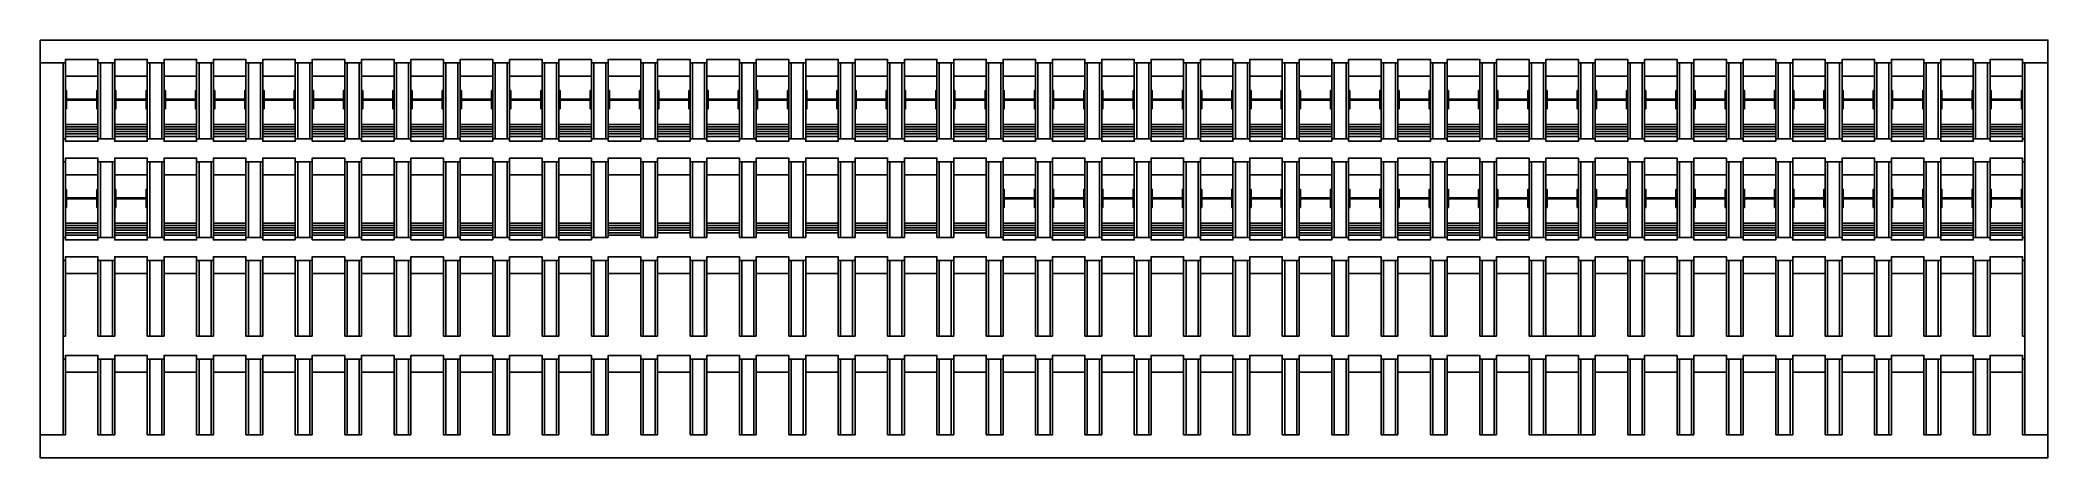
# Model space of a CAD drawing. Header units: inches. Extents: x 1054 to 2722, y -390 to -43.
import ezdxf

# ---------------------------------------------------------------- set-up
doc = ezdxf.new("R2010")
doc.units = ezdxf.units.IN
doc.header["$MEASUREMENT"] = 0

msp = doc.modelspace()

# ---------------------------------------------------------------- linework, layer by layer
for p, q in [((1073.3, -61.8), (1073.3, -124.8)), ((1075.3, -61.8), (1073.3, -61.8)), ((1075.3, -124.8), (1075.3, -61.8)), ((1104.3, -61.8), (1102.3, -61.8)), ((1102.3, -124.8), (1102.3, -61.8)), ((1104.3, -124.8), (1104.3, -61.8)), ((1114.3, -124.8), (1114.3, -61.8)), ((1116.3, -124.8), (1116.3, -61.8)), ((1143.3, -124.8), (1143.3, -61.8)), ((1145.3, -124.8), (1145.3, -61.8)), ((1155.3, -124.8), (1155.3, -61.8)), ((1157.3, -124.8), (1157.3, -61.8)), ((1184.3, -124.8), (1184.3, -61.8)), ((1186.3, -124.8), (1186.3, -61.8)), ((1196.3, -124.8), (1196.3, -61.8)), ((1198.3, -124.8), (1198.3, -61.8)), ((1225.3, -124.8), (1225.3, -61.8)), ((1227.3, -124.8), (1227.3, -61.8)), ((1237.3, -124.8), (1237.3, -61.8)), ((1239.3, -124.8), (1239.3, -61.8)), ((1266.3, -124.8), (1266.3, -61.8)), ((1268.3, -124.8), (1268.3, -61.8)), ((1278.3, -124.8), (1278.3, -61.8)), ((1280.3, -124.8), (1280.3, -61.8)), ((1307.3, -124.8), (1307.3, -61.8)), ((1309.3, -124.8), (1309.3, -61.8)), ((1319.3, -124.8), (1319.3, -61.8)), ((1321.3, -124.8), (1321.3, -61.8)), ((1348.3, -124.8), (1348.3, -61.8)), ((1350.3, -124.8), (1350.3, -61.8)), ((1360.3, -124.8), (1360.3, -61.8)), ((1362.3, -124.8), (1362.3, -61.8)), ((1389.3, -124.8), (1389.3, -61.8)), ((1391.3, -124.8), (1391.3, -61.8)), ((1401.3, -124.8), (1401.3, -61.8)), ((1403.3, -124.8), (1403.3, -61.8)), ((1430.3, -124.8), (1430.3, -61.8)), ((1432.3, -124.8), (1432.3, -61.8)), ((1442.3, -124.8), (1442.3, -61.8)), ((1444.3, -124.8), (1444.3, -61.8)), ((1471.3, -124.8), (1471.3, -61.8)), ((1473.3, -124.8), (1473.3, -61.8)), ((1483.3, -124.8), (1483.3, -61.8)), ((1485.3, -124.8), (1485.3, -61.8)), ((1512.3, -124.8), (1512.3, -61.8)), ((1514.3, -124.8), (1514.3, -61.8)), ((1524.3, -124.8), (1524.3, -61.8)), ((1526.3, -124.8), (1526.3, -61.8)), ((1553.3, -124.8), (1553.3, -61.8)), ((1555.3, -124.8), (1555.3, -61.8)), ((1565.3, -124.8), (1565.3, -61.8)), ((1567.3, -124.8), (1567.3, -61.8)), ((1594.3, -124.8), (1594.3, -61.8)), ((1596.3, -124.8), (1596.3, -61.8)), ((1606.3, -124.8), (1606.3, -61.8)), ((1608.3, -124.8), (1608.3, -61.8)), ((1635.3, -124.8), (1635.3, -61.8)), ((1637.3, -124.8), (1637.3, -61.8)), ((1647.3, -124.8), (1647.3, -61.8)), ((1649.3, -124.8), (1649.3, -61.8)), ((1676.3, -124.8), (1676.3, -61.8)), ((1678.3, -124.8), (1678.3, -61.8)), ((1688.3, -124.8), (1688.3, -61.8)), ((1690.3, -124.8), (1690.3, -61.8)), ((1717.3, -124.8), (1717.3, -61.8)), ((1719.3, -124.8), (1719.3, -61.8)), ((1729.3, -124.8), (1729.3, -61.8)), ((1731.3, -124.8), (1731.3, -61.8)), ((1758.3, -124.8), (1758.3, -61.8)), ((1760.3, -124.8), (1760.3, -61.8)), ((1770.3, -124.8), (1770.3, -61.8)), ((1772.3, -124.8), (1772.3, -61.8)), ((1799.3, -124.8), (1799.3, -61.8)), ((1801.3, -124.8), (1801.3, -61.8)), ((1811.3, -124.8), (1811.3, -61.8)), ((1813.3, -124.8), (1813.3, -61.8)), ((1840.3, -124.8), (1840.3, -61.8)), ((1842.3, -124.8), (1842.3, -61.8)), ((1852.3, -124.8), (1852.3, -61.8)), ((1854.3, -124.8), (1854.3, -61.8)), ((1881.3, -124.8), (1881.3, -61.8)), ((1883.3, -124.8), (1883.3, -61.8)), ((1893.3, -124.8), (1893.3, -61.8)), ((1895.3, -124.8), (1895.3, -61.8)), ((1922.3, -124.8), (1922.3, -61.8)), ((1924.3, -124.8), (1924.3, -61.8)), ((1934.3, -124.8), (1934.3, -61.8)), ((1936.3, -124.8), (1936.3, -61.8)), ((1963.3, -124.8), (1963.3, -61.8)), ((1965.3, -124.8), (1965.3, -61.8)), ((1975.3, -124.8), (1975.3, -61.8)), ((1977.3, -124.8), (1977.3, -61.8)), ((2004.3, -124.8), (2004.3, -61.8)), ((2006.3, -124.8), (2006.3, -61.8)), ((2016.3, -124.8), (2016.3, -61.8)), ((2018.3, -124.8), (2018.3, -61.8)), ((2045.3, -124.8), (2045.3, -61.8)), ((2047.3, -124.8), (2047.3, -61.8)), ((2057.3, -124.8), (2057.3, -61.8)), ((2059.3, -124.8), (2059.3, -61.8)), ((2086.3, -124.8), (2086.3, -61.8)), ((2088.3, -124.8), (2088.3, -61.8)), ((2098.3, -124.8), (2098.3, -61.8)), ((2100.3, -124.8), (2100.3, -61.8)), ((2127.3, -124.8), (2127.3, -61.8)), ((2129.3, -124.8), (2129.3, -61.8)), ((2139.3, -124.8), (2139.3, -61.8)), ((2141.3, -124.8), (2141.3, -61.8)), ((2168.3, -124.8), (2168.3, -61.8)), ((2170.3, -124.8), (2170.3, -61.8)), ((2180.3, -124.8), (2180.3, -61.8)), ((2182.3, -124.8), (2182.3, -61.8)), ((2209.3, -124.8), (2209.3, -61.8)), ((2211.3, -124.8), (2211.3, -61.8)), ((2221.3, -124.8), (2221.3, -61.8)), ((2223.3, -124.8), (2223.3, -61.8)), ((2250.3, -124.8), (2250.3, -61.8)), ((2252.3, -124.8), (2252.3, -61.8)), ((2262.3, -124.8), (2262.3, -61.8)), ((2264.3, -124.8), (2264.3, -61.8)), ((2291.3, -124.8), (2291.3, -61.8)), ((2293.3, -124.8), (2293.3, -61.8)), ((2303.3, -124.8), (2303.3, -61.8)), ((2305.3, -124.8), (2305.3, -61.8)), ((2332.3, -124.8), (2332.3, -61.8)), ((2334.3, -124.8), (2334.3, -61.8)), ((2344.3, -124.8), (2344.3, -61.8)), ((2346.3, -124.8), (2346.3, -61.8)), ((2373.3, -124.8), (2373.3, -61.8)), ((2375.3, -124.8), (2375.3, -61.8)), ((2385.3, -124.8), (2385.3, -61.8)), ((2387.3, -124.8), (2387.3, -61.8)), ((2414.3, -124.8), (2414.3, -61.8)), ((2416.3, -124.8), (2416.3, -61.8)), ((2426.3, -124.8), (2426.3, -61.8)), ((2428.3, -124.8), (2428.3, -61.8)), ((2455.3, -124.8), (2455.3, -61.8)), ((2457.3, -124.8), (2457.3, -61.8)), ((2467.3, -124.8), (2467.3, -61.8)), ((2469.3, -124.8), (2469.3, -61.8)), ((2496.3, -124.8), (2496.3, -61.8)), ((2498.3, -124.8), (2498.3, -61.8)), ((2508.3, -124.8), (2508.3, -61.8)), ((2510.3, -124.8), (2510.3, -61.8)), ((2537.3, -124.8), (2537.3, -61.8)), ((2539.3, -124.8), (2539.3, -61.8)), ((2549.3, -124.8), (2549.3, -61.8)), ((2551.3, -124.8), (2551.3, -61.8)), ((2578.3, -124.8), (2578.3, -61.8)), ((2580.3, -124.8), (2580.3, -61.8)), ((2590.3, -124.8), (2590.3, -61.8)), ((2592.3, -124.8), (2592.3, -61.8)), ((2619.3, -124.8), (2619.3, -61.8)), ((2621.3, -124.8), (2621.3, -61.8)), ((2631.3, -124.8), (2631.3, -61.8)), ((2633.3, -124.8), (2633.3, -61.8)), ((2660.3, -124.8), (2660.3, -61.8)), ((2662.3, -124.8), (2662.3, -61.8)), ((2672.3, -124.8), (2672.3, -61.8)), ((2674.3, -124.8), (2674.3, -61.8)), ((2701.3, -124.8), (2701.3, -61.8)), ((2703.3, -124.8), (2703.3, -61.8)), ((1075.3, -72.8), (1102.3, -72.8)), ((1116.3, -72.8), (1143.3, -72.8)), ((1157.3, -72.8), (1184.3, -72.8)), ((1198.3, -72.8), (1225.3, -72.8)), ((1239.3, -72.8), (1266.3, -72.8)), ((1280.3, -72.8), (1307.3, -72.8)), ((1321.3, -72.8), (1348.3, -72.8)), ((1362.3, -72.8), (1389.3, -72.8)), ((1403.3, -72.8), (1430.3, -72.8)), ((1444.3, -72.8), (1471.3, -72.8)), ((1485.3, -72.8), (1512.3, -72.8)), ((1526.3, -72.8), (1553.3, -72.8)), ((1567.3, -72.8), (1594.3, -72.8)), ((1608.3, -72.8), (1635.3, -72.8)), ((1649.3, -72.8), (1676.3, -72.8)), ((1690.3, -72.8), (1717.3, -72.8)), ((1731.3, -72.8), (1758.3, -72.8)), ((1772.3, -72.8), (1799.3, -72.8)), ((1813.3, -72.8), (1840.3, -72.8)), ((1854.3, -72.8), (1881.3, -72.8)), ((1895.3, -72.8), (1922.3, -72.8)), ((1936.3, -72.8), (1963.3, -72.8)), ((1977.3, -72.8), (2004.3, -72.8)), ((2018.3, -72.8), (2045.3, -72.8)), ((2059.3, -72.8), (2086.3, -72.8)), ((2100.3, -72.8), (2127.3, -72.8)), ((2141.3, -72.8), (2168.3, -72.8)), ((2182.3, -72.8), (2209.3, -72.8)), ((2223.3, -72.8), (2250.3, -72.8)), ((2223.3, -72.8), (2250.3, -72.8)), ((2264.3, -72.8), (2291.3, -72.8)), ((2305.3, -72.8), (2332.3, -72.8)), ((2346.3, -72.8), (2373.3, -72.8)), ((2387.3, -72.8), (2414.3, -72.8)), ((2428.3, -72.8), (2455.3, -72.8)), ((2469.3, -72.8), (2496.3, -72.8)), ((2510.3, -72.8), (2537.3, -72.8)), ((2551.3, -72.8), (2578.3, -72.8)), ((2551.3, -72.8), (2578.3, -72.8)), ((2592.3, -72.8), (2619.3, -72.8)), ((2633.3, -72.8), (2660.3, -72.8)), ((2674.3, -72.8), (2701.3, -72.8)), ((1075.3, -84.8), (1076.3, -84.8)), ((1076.3, -99.8), (1075.3, -99.8)), ((1076.3, -84.8), (1076.3, -99.8)), ((1076.3, -91.8), (1101.3, -91.8)), ((1101.3, -92.8), (1076.3, -92.8)), ((1117.3, -91.8), (1142.3, -91.8)), ((1117.3, -92.8), (1142.3, -92.8)), ((1102.3, -112.8), (1075.3, -112.8)), ((1102.3, -114.8), (1075.3, -114.8)), ((1116.3, -112.8), (1143.3, -112.8)), ((1116.3, -114.8), (1143.3, -114.8)), ((1157.3, -112.8), (1184.3, -112.8)), ((1157.3, -114.8), (1184.3, -114.8)), ((1225.3, -112.8), (1198.3, -112.8)), ((1225.3, -114.8), (1198.3, -114.8)), ((1239.3, -112.8), (1266.3, -112.8)), ((1239.3, -114.8), (1266.3, -114.8)), ((1280.3, -112.8), (1307.3, -112.8)), ((1280.3, -114.8), (1307.3, -114.8)), ((1348.3, -112.8), (1321.3, -112.8)), ((1348.3, -114.8), (1321.3, -114.8)), ((1362.3, -112.8), (1389.3, -112.8)), ((1362.3, -114.8), (1389.3, -114.8)), ((1403.3, -112.8), (1430.3, -112.8)), ((1403.3, -114.8), (1430.3, -114.8)), ((1471.3, -112.8), (1444.3, -112.8)), ((1471.3, -114.8), (1444.3, -114.8)), ((1485.3, -112.8), (1512.3, -112.8)), ((1485.3, -114.8), (1512.3, -114.8)), ((1526.3, -112.8), (1553.3, -112.8)), ((1526.3, -114.8), (1553.3, -114.8)), ((1594.3, -112.8), (1567.3, -112.8)), ((1594.3, -114.8), (1567.3, -114.8)), ((1608.3, -112.8), (1635.3, -112.8)), ((1608.3, -114.8), (1635.3, -114.8)), ((1649.3, -112.8), (1676.3, -112.8)), ((1649.3, -114.8), (1676.3, -114.8)), ((1717.3, -112.8), (1690.3, -112.8)), ((1717.3, -114.8), (1690.3, -114.8)), ((1731.3, -112.8), (1758.3, -112.8)), ((1731.3, -114.8), (1758.3, -114.8)), ((1772.3, -112.8), (1799.3, -112.8)), ((1772.3, -114.8), (1799.3, -114.8)), ((1813.3, -112.8), (1840.3, -112.8)), ((1813.3, -114.8), (1840.3, -114.8)), ((1854.3, -112.8), (1881.3, -112.8)), ((1854.3, -114.8), (1881.3, -114.8)), ((1895.3, -112.8), (1922.3, -112.8)), ((1895.3, -114.8), (1922.3, -114.8)), ((1936.3, -112.8), (1963.3, -112.8)), ((1936.3, -114.8), (1963.3, -114.8)), ((1977.3, -112.8), (2004.3, -112.8)), ((1977.3, -114.8), (2004.3, -114.8)), ((2018.3, -112.8), (2045.3, -112.8)), ((2018.3, -114.8), (2045.3, -114.8)), ((2059.3, -112.8), (2086.3, -112.8)), ((2059.3, -114.8), (2086.3, -114.8)), ((2100.3, -112.8), (2127.3, -112.8)), ((2100.3, -114.8), (2127.3, -114.8)), ((2141.3, -112.8), (2168.3, -112.8)), ((2141.3, -114.8), (2168.3, -114.8)), ((2182.3, -112.8), (2209.3, -112.8)), ((2182.3, -114.8), (2209.3, -114.8)), ((2223.3, -112.8), (2250.3, -112.8)), ((2223.3, -114.8), (2250.3, -114.8)), ((2264.3, -112.8), (2291.3, -112.8)), ((2264.3, -114.8), (2291.3, -114.8)), ((2305.3, -112.8), (2332.3, -112.8)), ((2305.3, -114.8), (2332.3, -114.8)), ((2346.3, -112.8), (2373.3, -112.8)), ((2346.3, -114.8), (2373.3, -114.8)), ((2387.3, -112.8), (2414.3, -112.8)), ((2387.3, -114.8), (2414.3, -114.8)), ((2428.3, -112.8), (2455.3, -112.8)), ((2428.3, -114.8), (2455.3, -114.8)), ((2469.3, -112.8), (2496.3, -112.8)), ((2469.3, -114.8), (2496.3, -114.8)), ((2510.3, -112.8), (2537.3, -112.8)), ((2510.3, -114.8), (2537.3, -114.8)), ((2551.3, -112.8), (2578.3, -112.8)), ((2551.3, -114.8), (2578.3, -114.8)), ((2592.3, -112.8), (2619.3, -112.8)), ((2592.3, -114.8), (2619.3, -114.8)), ((2633.3, -112.8), (2660.3, -112.8)), ((2633.3, -114.8), (2660.3, -114.8)), ((2674.3, -112.8), (2701.3, -112.8)), ((2674.3, -114.8), (2701.3, -114.8)), ((1073.3, -124.8), (1075.3, -124.8)), ((1073.3, -124.8), (1075.3, -124.8)), ((1102.3, -116.8), (1075.3, -116.8)), ((1102.3, -118.8), (1075.3, -118.8)), ((1102.3, -120.8), (1075.3, -120.8)), ((1102.3, -124.8), (1104.3, -124.8)), ((1102.3, -124.8), (1116.3, -124.8)), ((1104.3, -124.8), (1114.3, -124.8)), ((1116.3, -116.8), (1143.3, -116.8)), ((1116.3, -118.8), (1143.3, -118.8)), ((1116.3, -120.8), (1143.3, -120.8)), ((1143.3, -124.8), (1157.3, -124.8)), ((1157.3, -116.8), (1184.3, -116.8)), ((1157.3, -118.8), (1184.3, -118.8)), ((1157.3, -120.8), (1184.3, -120.8)), ((1184.3, -124.8), (1198.3, -124.8)), ((1225.3, -116.8), (1198.3, -116.8)), ((1225.3, -118.8), (1198.3, -118.8)), ((1225.3, -120.8), (1198.3, -120.8)), ((1225.3, -124.8), (1239.3, -124.8)), ((1239.3, -116.8), (1266.3, -116.8)), ((1239.3, -118.8), (1266.3, -118.8)), ((1239.3, -120.8), (1266.3, -120.8)), ((1266.3, -124.8), (1280.3, -124.8)), ((1280.3, -116.8), (1307.3, -116.8)), ((1280.3, -118.8), (1307.3, -118.8)), ((1280.3, -120.8), (1307.3, -120.8)), ((1307.3, -124.8), (1321.3, -124.8)), ((1348.3, -116.8), (1321.3, -116.8)), ((1348.3, -118.8), (1321.3, -118.8)), ((1348.3, -120.8), (1321.3, -120.8)), ((1348.3, -124.8), (1362.3, -124.8)), ((1362.3, -116.8), (1389.3, -116.8)), ((1362.3, -118.8), (1389.3, -118.8)), ((1362.3, -120.8), (1389.3, -120.8)), ((1389.3, -124.8), (1403.3, -124.8)), ((1403.3, -116.8), (1430.3, -116.8)), ((1403.3, -118.8), (1430.3, -118.8)), ((1403.3, -120.8), (1430.3, -120.8)), ((1430.3, -124.8), (1444.3, -124.8)), ((1471.3, -116.8), (1444.3, -116.8)), ((1471.3, -118.8), (1444.3, -118.8)), ((1471.3, -120.8), (1444.3, -120.8)), ((1471.3, -124.8), (1485.3, -124.8)), ((1485.3, -116.8), (1512.3, -116.8)), ((1485.3, -118.8), (1512.3, -118.8)), ((1485.3, -120.8), (1512.3, -120.8)), ((1485.3, -122.8), (1512.3, -122.8)), ((1485.3, -126.8), (1485.3, -124.8)), ((1512.3, -126.8), (1485.3, -126.8)), ((1512.3, -122.8), (1512.3, -126.8)), ((1512.3, -124.8), (1526.3, -124.8)), ((1526.3, -116.8), (1553.3, -116.8)), ((1526.3, -118.8), (1553.3, -118.8)), ((1526.3, -120.8), (1553.3, -120.8)), ((1553.3, -124.8), (1567.3, -124.8)), ((1594.3, -116.8), (1567.3, -116.8)), ((1594.3, -118.8), (1567.3, -118.8)), ((1594.3, -120.8), (1567.3, -120.8)), ((1594.3, -124.8), (1608.3, -124.8)), ((1608.3, -116.8), (1635.3, -116.8)), ((1608.3, -118.8), (1635.3, -118.8)), ((1608.3, -120.8), (1635.3, -120.8)), ((1635.3, -124.8), (1649.3, -124.8)), ((1649.3, -116.8), (1676.3, -116.8)), ((1649.3, -118.8), (1676.3, -118.8)), ((1649.3, -120.8), (1676.3, -120.8)), ((1676.3, -124.8), (1690.3, -124.8)), ((1717.3, -116.8), (1690.3, -116.8)), ((1717.3, -118.8), (1690.3, -118.8)), ((1717.3, -120.8), (1690.3, -120.8)), ((1717.3, -124.8), (1731.3, -124.8)), ((1731.3, -116.8), (1758.3, -116.8)), ((1731.3, -118.8), (1758.3, -118.8)), ((1731.3, -120.8), (1758.3, -120.8)), ((1758.3, -124.8), (1772.3, -124.8)), ((1772.3, -116.8), (1799.3, -116.8)), ((1772.3, -118.8), (1799.3, -118.8)), ((1772.3, -120.8), (1799.3, -120.8)), ((1799.3, -124.8), (1813.3, -124.8)), ((1813.3, -116.8), (1840.3, -116.8)), ((1813.3, -118.8), (1840.3, -118.8)), ((1813.3, -120.8), (1840.3, -120.8)), ((1840.3, -124.8), (1854.3, -124.8)), ((1854.3, -116.8), (1881.3, -116.8)), ((1854.3, -118.8), (1881.3, -118.8)), ((1854.3, -120.8), (1881.3, -120.8)), ((1881.3, -124.8), (1895.3, -124.8)), ((1895.3, -116.8), (1922.3, -116.8)), ((1895.3, -118.8), (1922.3, -118.8)), ((1895.3, -120.8), (1922.3, -120.8)), ((1922.3, -124.8), (1936.3, -124.8)), ((1936.3, -116.8), (1963.3, -116.8)), ((1936.3, -118.8), (1963.3, -118.8)), ((1936.3, -120.8), (1963.3, -120.8)), ((1963.3, -124.8), (1977.3, -124.8)), ((1977.3, -116.8), (2004.3, -116.8)), ((1977.3, -118.8), (2004.3, -118.8)), ((1977.3, -120.8), (2004.3, -120.8)), ((2004.3, -124.8), (2018.3, -124.8)), ((2018.3, -116.8), (2045.3, -116.8)), ((2018.3, -118.8), (2045.3, -118.8)), ((2018.3, -120.8), (2045.3, -120.8)), ((2045.3, -124.8), (2059.3, -124.8)), ((2059.3, -116.8), (2086.3, -116.8)), ((2059.3, -118.8), (2086.3, -118.8)), ((2059.3, -120.8), (2086.3, -120.8)), ((2086.3, -124.8), (2100.3, -124.8)), ((2100.3, -116.8), (2127.3, -116.8)), ((2100.3, -118.8), (2127.3, -118.8)), ((2100.3, -120.8), (2127.3, -120.8)), ((2127.3, -124.8), (2141.3, -124.8)), ((2141.3, -116.8), (2168.3, -116.8)), ((2141.3, -118.8), (2168.3, -118.8)), ((2141.3, -120.8), (2168.3, -120.8)), ((2168.3, -124.8), (2182.3, -124.8)), ((2182.3, -116.8), (2209.3, -116.8)), ((2182.3, -118.8), (2209.3, -118.8)), ((2182.3, -120.8), (2209.3, -120.8)), ((2209.3, -124.8), (2223.3, -124.8)), ((2223.3, -116.8), (2250.3, -116.8)), ((2223.3, -118.8), (2250.3, -118.8)), ((2223.3, -120.8), (2250.3, -120.8)), ((2250.3, -124.8), (2264.3, -124.8)), ((2264.3, -116.8), (2291.3, -116.8)), ((2264.3, -118.8), (2291.3, -118.8)), ((2264.3, -120.8), (2291.3, -120.8)), ((2291.3, -124.8), (2305.3, -124.8)), ((2305.3, -116.8), (2332.3, -116.8)), ((2305.3, -118.8), (2332.3, -118.8)), ((2305.3, -120.8), (2332.3, -120.8)), ((2332.3, -124.8), (2346.3, -124.8)), ((2346.3, -116.8), (2373.3, -116.8)), ((2346.3, -118.8), (2373.3, -118.8)), ((2346.3, -120.8), (2373.3, -120.8)), ((2373.3, -124.8), (2387.3, -124.8)), ((2387.3, -116.8), (2414.3, -116.8)), ((2387.3, -118.8), (2414.3, -118.8)), ((2387.3, -120.8), (2414.3, -120.8)), ((2414.3, -124.8), (2428.3, -124.8)), ((2428.3, -116.8), (2455.3, -116.8)), ((2428.3, -118.8), (2455.3, -118.8)), ((2428.3, -120.8), (2455.3, -120.8)), ((2455.3, -124.8), (2469.3, -124.8)), ((2469.3, -116.8), (2496.3, -116.8)), ((2469.3, -118.8), (2496.3, -118.8)), ((2469.3, -120.8), (2496.3, -120.8)), ((2496.3, -124.8), (2510.3, -124.8)), ((2510.3, -116.8), (2537.3, -116.8)), ((2510.3, -118.8), (2537.3, -118.8)), ((2510.3, -120.8), (2537.3, -120.8)), ((2537.3, -124.8), (2551.3, -124.8)), ((2551.3, -116.8), (2578.3, -116.8)), ((2551.3, -118.8), (2578.3, -118.8)), ((2551.3, -120.8), (2578.3, -120.8)), ((2578.3, -124.8), (2592.3, -124.8)), ((2592.3, -116.8), (2619.3, -116.8)), ((2592.3, -118.8), (2619.3, -118.8)), ((2592.3, -120.8), (2619.3, -120.8)), ((2619.3, -124.8), (2633.3, -124.8)), ((2633.3, -116.8), (2660.3, -116.8)), ((2633.3, -118.8), (2660.3, -118.8)), ((2633.3, -120.8), (2660.3, -120.8)), ((2660.3, -124.8), (2674.3, -124.8)), ((2674.3, -116.8), (2701.3, -116.8)), ((2674.3, -118.8), (2701.3, -118.8)), ((2674.3, -120.8), (2701.3, -120.8)), ((2701.3, -124.8), (2703.3, -124.8)), ((1075.3, -206.8), (1075.3, -143.8)), ((1102.3, -206.8), (1102.3, -143.8)), ((1104.3, -206.8), (1104.3, -143.8)), ((1114.3, -206.8), (1114.3, -143.8)), ((1116.3, -206.8), (1116.3, -143.8)), ((1143.3, -206.8), (1143.3, -143.8)), ((1145.3, -206.8), (1145.3, -143.8)), ((1155.3, -206.8), (1155.3, -143.8)), ((1157.3, -206.8), (1157.3, -143.8)), ((1184.3, -206.8), (1184.3, -143.8)), ((1186.3, -206.8), (1186.3, -143.8)), ((1196.3, -206.8), (1196.3, -143.8)), ((1198.3, -206.8), (1198.3, -143.8)), ((1225.3, -206.8), (1225.3, -143.8)), ((1227.3, -206.8), (1227.3, -143.8)), ((1237.3, -206.8), (1237.3, -143.8)), ((1239.3, -206.8), (1239.3, -143.8)), ((1266.3, -206.8), (1266.3, -143.8)), ((1268.3, -206.8), (1268.3, -143.8)), ((1278.3, -206.8), (1278.3, -143.8)), ((1280.3, -206.8), (1280.3, -143.8)), ((1307.3, -206.8), (1307.3, -143.8)), ((1309.3, -206.8), (1309.3, -143.8)), ((1319.3, -206.8), (1319.3, -143.8)), ((1321.3, -206.8), (1321.3, -143.8)), ((1348.3, -206.8), (1348.3, -143.8)), ((1350.3, -206.8), (1350.3, -143.8)), ((1360.3, -206.8), (1360.3, -143.8)), ((1362.3, -206.8), (1362.3, -143.8)), ((1389.3, -206.8), (1389.3, -143.8)), ((1391.3, -206.8), (1391.3, -143.8)), ((1401.3, -206.8), (1401.3, -143.8)), ((1403.3, -206.8), (1403.3, -143.8)), ((1430.3, -206.8), (1430.3, -143.8)), ((1432.3, -206.8), (1432.3, -143.8)), ((1442.3, -206.8), (1442.3, -143.8)), ((1444.3, -206.8), (1444.3, -143.8)), ((1471.3, -206.8), (1471.3, -143.8)), ((1473.3, -206.8), (1473.3, -143.8)), ((1483.3, -206.8), (1483.3, -143.8)), ((1485.3, -206.8), (1485.3, -143.8)), ((1512.3, -206.8), (1512.3, -143.8)), ((1514.3, -206.8), (1514.3, -143.8)), ((1524.3, -206.8), (1524.3, -143.8)), ((1526.3, -206.8), (1526.3, -143.8)), ((1553.3, -206.8), (1553.3, -143.8)), ((1555.3, -206.8), (1555.3, -143.8)), ((1565.3, -206.8), (1565.3, -143.8)), ((1567.3, -206.8), (1567.3, -143.8)), ((1594.3, -206.8), (1594.3, -143.8)), ((1596.3, -206.8), (1596.3, -143.8)), ((1606.3, -206.8), (1606.3, -143.8)), ((1608.3, -206.8), (1608.3, -143.8)), ((1635.3, -206.8), (1635.3, -143.8)), ((1637.3, -206.8), (1637.3, -143.8)), ((1647.3, -206.8), (1647.3, -143.8)), ((1649.3, -206.8), (1649.3, -143.8)), ((1676.3, -206.8), (1676.3, -143.8)), ((1678.3, -206.8), (1678.3, -143.8)), ((1688.3, -206.8), (1688.3, -143.8)), ((1690.3, -206.8), (1690.3, -143.8)), ((1717.3, -206.8), (1717.3, -143.8)), ((1719.3, -206.8), (1719.3, -143.8)), ((1729.3, -206.8), (1729.3, -143.8)), ((1731.3, -206.8), (1731.3, -143.8)), ((1758.3, -206.8), (1758.3, -143.8)), ((1760.3, -206.8), (1760.3, -143.8)), ((1770.3, -206.8), (1770.3, -143.8)), ((1772.3, -206.8), (1772.3, -143.8)), ((1799.3, -206.8), (1799.3, -143.8)), ((1801.3, -206.8), (1801.3, -143.8)), ((1811.3, -206.8), (1811.3, -143.8)), ((1813.3, -206.8), (1813.3, -143.8)), ((1840.3, -206.8), (1840.3, -143.8)), ((1842.3, -206.8), (1842.3, -143.8)), ((1852.3, -206.8), (1852.3, -143.8)), ((1854.3, -206.8), (1854.3, -143.8)), ((1881.3, -206.8), (1881.3, -143.8)), ((1883.3, -206.8), (1883.3, -143.8)), ((1893.3, -206.8), (1893.3, -143.8)), ((1895.3, -206.8), (1895.3, -143.8)), ((1922.3, -206.8), (1922.3, -143.8)), ((1924.3, -206.8), (1924.3, -143.8)), ((1934.3, -206.8), (1934.3, -143.8)), ((1936.3, -206.8), (1936.3, -143.8)), ((1963.3, -206.8), (1963.3, -143.8)), ((1965.3, -206.8), (1965.3, -143.8)), ((1975.3, -206.8), (1975.3, -143.8)), ((1977.3, -206.8), (1977.3, -143.8)), ((2004.3, -206.8), (2004.3, -143.8)), ((2006.3, -206.8), (2006.3, -143.8)), ((2016.3, -206.8), (2016.3, -143.8)), ((2018.3, -206.8), (2018.3, -143.8)), ((2045.3, -206.8), (2045.3, -143.8)), ((2047.3, -206.8), (2047.3, -143.8)), ((2057.3, -206.8), (2057.3, -143.8)), ((2059.3, -206.8), (2059.3, -143.8)), ((2086.3, -206.8), (2086.3, -143.8)), ((2088.3, -206.8), (2088.3, -143.8)), ((2098.3, -206.8), (2098.3, -143.8)), ((2100.3, -206.8), (2100.3, -143.8)), ((2127.3, -206.8), (2127.3, -143.8)), ((2129.3, -206.8), (2129.3, -143.8)), ((2139.3, -206.8), (2139.3, -143.8)), ((2141.3, -206.8), (2141.3, -143.8)), ((2168.3, -206.8), (2168.3, -143.8)), ((2170.3, -206.8), (2170.3, -143.8)), ((2180.3, -206.8), (2180.3, -143.8)), ((2182.3, -206.8), (2182.3, -143.8)), ((2209.3, -206.8), (2209.3, -143.8)), ((2211.3, -206.8), (2211.3, -143.8)), ((2221.3, -206.8), (2221.3, -143.8)), ((2223.3, -206.8), (2223.3, -143.8)), ((2250.3, -206.8), (2250.3, -143.8)), ((2252.3, -206.8), (2252.3, -143.8)), ((2262.3, -206.8), (2262.3, -143.8)), ((2264.3, -206.8), (2264.3, -143.8)), ((2291.3, -206.8), (2291.3, -143.8)), ((2293.3, -206.8), (2293.3, -143.8)), ((2303.3, -206.8), (2303.3, -143.8)), ((2305.3, -206.8), (2305.3, -143.8)), ((2332.3, -206.8), (2332.3, -143.8)), ((2334.3, -206.8), (2334.3, -143.8)), ((2344.3, -206.8), (2344.3, -143.8)), ((2346.3, -206.8), (2346.3, -143.8)), ((2373.3, -206.8), (2373.3, -143.8)), ((2375.3, -206.8), (2375.3, -143.8)), ((2385.3, -206.8), (2385.3, -143.8)), ((2387.3, -206.8), (2387.3, -143.8)), ((2414.3, -206.8), (2414.3, -143.8)), ((2416.3, -206.8), (2416.3, -143.8)), ((2426.3, -206.8), (2426.3, -143.8)), ((2428.3, -206.8), (2428.3, -143.8)), ((2455.3, -206.8), (2455.3, -143.8)), ((2457.3, -206.8), (2457.3, -143.8)), ((2467.3, -206.8), (2467.3, -143.8)), ((2469.3, -206.8), (2469.3, -143.8)), ((2496.3, -206.8), (2496.3, -143.8)), ((2498.3, -206.8), (2498.3, -143.8)), ((2508.3, -206.8), (2508.3, -143.8)), ((2510.3, -206.8), (2510.3, -143.8)), ((2537.3, -206.8), (2537.3, -143.8)), ((2539.3, -206.8), (2539.3, -143.8)), ((2549.3, -206.8), (2549.3, -143.8)), ((2551.3, -206.8), (2551.3, -143.8)), ((2578.3, -206.8), (2578.3, -143.8)), ((2580.3, -206.8), (2580.3, -143.8)), ((2590.3, -206.8), (2590.3, -143.8)), ((2592.3, -206.8), (2592.3, -143.8)), ((2619.3, -206.8), (2619.3, -143.8)), ((2621.3, -206.8), (2621.3, -143.8)), ((2631.3, -206.8), (2631.3, -143.8)), ((2633.3, -206.8), (2633.3, -143.8)), ((2660.3, -206.8), (2660.3, -143.8)), ((2662.3, -206.8), (2662.3, -143.8)), ((2672.3, -206.8), (2672.3, -143.8)), ((2674.3, -206.8), (2674.3, -143.8)), ((2701.3, -206.8), (2701.3, -143.8)), ((1075.3, -154.8), (1102.3, -154.8)), ((1116.3, -154.8), (1143.3, -154.8)), ((1157.3, -154.8), (1184.3, -154.8)), ((1198.3, -154.8), (1225.3, -154.8)), ((1239.3, -154.8), (1266.3, -154.8)), ((1280.3, -154.8), (1307.3, -154.8)), ((1321.3, -154.8), (1348.3, -154.8)), ((1362.3, -154.8), (1389.3, -154.8)), ((1403.3, -154.8), (1430.3, -154.8)), ((1444.3, -154.8), (1471.3, -154.8)), ((1485.3, -154.8), (1512.3, -154.8)), ((1526.3, -154.8), (1553.3, -154.8)), ((1567.3, -154.8), (1594.3, -154.8)), ((1608.3, -154.8), (1635.3, -154.8)), ((1649.3, -154.8), (1676.3, -154.8)), ((1690.3, -154.8), (1717.3, -154.8)), ((1731.3, -154.8), (1758.3, -154.8)), ((1772.3, -154.8), (1799.3, -154.8)), ((1813.3, -154.8), (1840.3, -154.8)), ((1854.3, -154.8), (1881.3, -154.8)), ((1854.3, -154.8), (1881.3, -154.8)), ((1895.3, -154.8), (1922.3, -154.8)), ((1936.3, -154.8), (1963.3, -154.8)), ((1977.3, -154.8), (2004.3, -154.8)), ((2018.3, -154.8), (2045.3, -154.8)), ((2059.3, -154.8), (2086.3, -154.8)), ((2100.3, -154.8), (2127.3, -154.8)), ((2141.3, -154.8), (2168.3, -154.8)), ((2182.3, -154.8), (2209.3, -154.8)), ((2182.3, -154.8), (2209.3, -154.8)), ((2223.3, -154.8), (2250.3, -154.8)), ((2264.3, -154.8), (2291.3, -154.8)), ((2305.3, -154.8), (2332.3, -154.8)), ((2346.3, -154.8), (2373.3, -154.8)), ((2387.3, -154.8), (2414.3, -154.8)), ((2428.3, -154.8), (2455.3, -154.8)), ((2469.3, -154.8), (2496.3, -154.8)), ((2510.3, -154.8), (2537.3, -154.8)), ((2510.3, -154.8), (2537.3, -154.8)), ((2551.3, -154.8), (2578.3, -154.8)), ((2592.3, -154.8), (2619.3, -154.8)), ((2633.3, -154.8), (2660.3, -154.8)), ((2674.3, -154.8), (2701.3, -154.8)), ((1075.3, -166.8), (1076.3, -166.8)), ((1076.3, -181.8), (1075.3, -181.8)), ((1076.3, -166.8), (1076.3, -181.8)), ((1076.3, -173.8), (1101.3, -173.8)), ((1076.3, -174.8), (1101.3, -174.8)), ((1102.3, -166.8), (1101.3, -166.8)), ((1101.3, -166.8), (1101.3, -180.8)), ((1116.3, -166.8), (1117.3, -166.8)), ((1117.3, -181.8), (1116.3, -181.8)), ((1117.3, -166.8), (1117.3, -181.8)), ((1117.3, -173.8), (1142.3, -173.8)), ((1117.3, -174.8), (1142.3, -174.8)), ((1075.3, -194.8), (1102.3, -194.8)), ((1075.3, -196.8), (1102.3, -196.8)), ((1075.3, -198.8), (1102.3, -198.8)), ((1116.3, -194.8), (1143.3, -194.8)), ((1116.3, -196.8), (1143.3, -196.8)), ((1116.3, -198.8), (1143.3, -198.8)), ((1157.3, -194.8), (1184.3, -194.8)), ((1157.3, -196.8), (1184.3, -196.8)), ((1157.3, -198.8), (1184.3, -198.8)), ((1198.3, -194.8), (1225.3, -194.8)), ((1198.3, -196.8), (1225.3, -196.8)), ((1198.3, -198.8), (1225.3, -198.8)), ((1239.3, -194.8), (1266.3, -194.8)), ((1239.3, -196.8), (1266.3, -196.8)), ((1239.3, -198.8), (1266.3, -198.8)), ((1280.3, -194.8), (1307.3, -194.8)), ((1280.3, -196.8), (1307.3, -196.8)), ((1280.3, -198.8), (1307.3, -198.8)), ((1321.3, -194.8), (1348.3, -194.8)), ((1321.3, -196.8), (1348.3, -196.8)), ((1321.3, -198.8), (1348.3, -198.8)), ((1362.3, -194.8), (1389.3, -194.8)), ((1362.3, -196.8), (1389.3, -196.8)), ((1362.3, -198.8), (1389.3, -198.8)), ((1403.3, -194.8), (1430.3, -194.8)), ((1403.3, -196.8), (1430.3, -196.8)), ((1403.3, -198.8), (1430.3, -198.8)), ((1444.3, -194.8), (1471.3, -194.8)), ((1444.3, -196.8), (1471.3, -196.8)), ((1444.3, -198.8), (1471.3, -198.8)), ((1485.3, -194.8), (1512.3, -194.8)), ((1485.3, -196.8), (1512.3, -196.8)), ((1485.3, -198.8), (1512.3, -198.8)), ((1526.3, -194.8), (1553.3, -194.8)), ((1526.3, -196.8), (1553.3, -196.8)), ((1526.3, -198.8), (1553.3, -198.8)), ((1567.3, -194.8), (1594.3, -194.8)), ((1567.3, -196.8), (1594.3, -196.8)), ((1567.3, -198.8), (1594.3, -198.8)), ((1608.3, -194.8), (1635.3, -194.8)), ((1608.3, -196.8), (1635.3, -196.8)), ((1608.3, -198.8), (1635.3, -198.8)), ((1649.3, -194.8), (1676.3, -194.8)), ((1649.3, -196.8), (1676.3, -196.8)), ((1649.3, -198.8), (1676.3, -198.8)), ((1690.3, -194.8), (1717.3, -194.8)), ((1690.3, -196.8), (1717.3, -196.8)), ((1690.3, -198.8), (1717.3, -198.8)), ((1731.3, -194.8), (1758.3, -194.8)), ((1731.3, -196.8), (1758.3, -196.8)), ((1731.3, -198.8), (1758.3, -198.8)), ((1772.3, -194.8), (1799.3, -194.8)), ((1772.3, -196.8), (1799.3, -196.8)), ((1772.3, -198.8), (1799.3, -198.8)), ((1813.3, -194.8), (1840.3, -194.8)), ((1813.3, -196.8), (1840.3, -196.8)), ((1813.3, -198.8), (1840.3, -198.8)), ((1854.3, -194.8), (1881.3, -194.8)), ((1854.3, -196.8), (1881.3, -196.8)), ((1854.3, -198.8), (1881.3, -198.8)), ((1895.3, -194.8), (1922.3, -194.8)), ((1895.3, -196.8), (1922.3, -196.8)), ((1895.3, -198.8), (1922.3, -198.8)), ((1936.3, -194.8), (1963.3, -194.8)), ((1936.3, -196.8), (1963.3, -196.8)), ((1936.3, -198.8), (1963.3, -198.8)), ((1977.3, -194.8), (2004.3, -194.8)), ((1977.3, -196.8), (2004.3, -196.8)), ((1977.3, -198.8), (2004.3, -198.8)), ((2018.3, -194.8), (2045.3, -194.8)), ((2018.3, -196.8), (2045.3, -196.8)), ((2018.3, -198.8), (2045.3, -198.8)), ((2059.3, -194.8), (2086.3, -194.8)), ((2059.3, -196.8), (2086.3, -196.8)), ((2059.3, -198.8), (2086.3, -198.8)), ((2100.3, -194.8), (2127.3, -194.8)), ((2100.3, -196.8), (2127.3, -196.8)), ((2100.3, -198.8), (2127.3, -198.8)), ((2141.3, -194.8), (2168.3, -194.8)), ((2141.3, -196.8), (2168.3, -196.8)), ((2141.3, -198.8), (2168.3, -198.8)), ((2182.3, -194.8), (2209.3, -194.8)), ((2182.3, -196.8), (2209.3, -196.8)), ((2182.3, -198.8), (2209.3, -198.8)), ((2223.3, -194.8), (2250.3, -194.8)), ((2223.3, -196.8), (2250.3, -196.8)), ((2223.3, -198.8), (2250.3, -198.8)), ((2264.3, -194.8), (2291.3, -194.8)), ((2264.3, -196.8), (2291.3, -196.8)), ((2264.3, -198.8), (2291.3, -198.8)), ((2305.3, -194.8), (2332.3, -194.8)), ((2305.3, -196.8), (2332.3, -196.8)), ((2305.3, -198.8), (2332.3, -198.8)), ((2346.3, -194.8), (2373.3, -194.8)), ((2346.3, -196.8), (2373.3, -196.8)), ((2346.3, -198.8), (2373.3, -198.8)), ((2387.3, -194.8), (2414.3, -194.8)), ((2387.3, -196.8), (2414.3, -196.8)), ((2387.3, -198.8), (2414.3, -198.8)), ((2428.3, -194.8), (2455.3, -194.8)), ((2428.3, -196.8), (2455.3, -196.8)), ((2428.3, -198.8), (2455.3, -198.8)), ((2469.3, -194.8), (2496.3, -194.8)), ((2469.3, -196.8), (2496.3, -196.8)), ((2469.3, -198.8), (2496.3, -198.8)), ((2510.3, -194.8), (2537.3, -194.8)), ((2510.3, -196.8), (2537.3, -196.8)), ((2510.3, -198.8), (2537.3, -198.8)), ((2551.3, -194.8), (2578.3, -194.8)), ((2551.3, -196.8), (2578.3, -196.8)), ((2551.3, -198.8), (2578.3, -198.8)), ((2592.3, -194.8), (2619.3, -194.8)), ((2592.3, -196.8), (2619.3, -196.8)), ((2592.3, -198.8), (2619.3, -198.8)), ((2633.3, -194.8), (2660.3, -194.8)), ((2633.3, -196.8), (2660.3, -196.8)), ((2633.3, -198.8), (2660.3, -198.8)), ((2674.3, -194.8), (2701.3, -194.8)), ((2674.3, -196.8), (2701.3, -196.8)), ((2674.3, -198.8), (2701.3, -198.8)), ((1075.3, -200.8), (1102.3, -200.8)), ((1075.3, -202.8), (1102.3, -202.8)), ((1116.3, -200.8), (1143.3, -200.8)), ((1116.3, -202.8), (1143.3, -202.8)), ((1157.3, -200.8), (1184.3, -200.8)), ((1157.3, -202.8), (1184.3, -202.8)), ((1198.3, -200.8), (1225.3, -200.8)), ((1198.3, -202.8), (1225.3, -202.8)), ((1198.3, -204.8), (1225.3, -204.8)), ((1239.3, -200.8), (1266.3, -200.8)), ((1239.3, -202.8), (1266.3, -202.8)), ((1239.3, -204.8), (1266.3, -204.8)), ((1239.3, -208.8), (1239.3, -206.8)), ((1266.3, -208.8), (1239.3, -208.8)), ((1266.3, -204.8), (1266.3, -208.8)), ((1280.3, -200.8), (1307.3, -200.8)), ((1280.3, -202.8), (1307.3, -202.8)), ((1280.3, -204.8), (1307.3, -204.8)), ((1280.3, -208.8), (1280.3, -206.8)), ((1307.3, -208.8), (1280.3, -208.8)), ((1307.3, -204.8), (1307.3, -208.8)), ((1307.3, -208.8), (1307.3, -208.8)), ((1321.3, -200.8), (1348.3, -200.8)), ((1321.3, -202.8), (1348.3, -202.8)), ((1321.3, -204.8), (1348.3, -204.8)), ((1321.3, -208.8), (1321.3, -206.8)), ((1348.3, -208.8), (1321.3, -208.8)), ((1348.3, -204.8), (1348.3, -208.8)), ((1362.3, -200.8), (1389.3, -200.8)), ((1362.3, -202.8), (1389.3, -202.8)), ((1362.3, -204.8), (1389.3, -204.8)), ((1362.3, -208.8), (1362.3, -206.8)), ((1389.3, -208.8), (1362.3, -208.8)), ((1389.3, -204.8), (1389.3, -208.8)), ((1403.3, -200.8), (1430.3, -200.8)), ((1403.3, -202.8), (1430.3, -202.8)), ((1403.3, -204.8), (1430.3, -204.8)), ((1403.3, -208.8), (1403.3, -206.8)), ((1430.3, -208.8), (1403.3, -208.8)), ((1430.3, -204.8), (1430.3, -208.8)), ((1444.3, -200.8), (1471.3, -200.8)), ((1444.3, -202.8), (1471.3, -202.8)), ((1444.3, -204.8), (1471.3, -204.8)), ((1444.3, -208.8), (1444.3, -206.8)), ((1471.3, -208.8), (1444.3, -208.8)), ((1471.3, -204.8), (1471.3, -208.8)), ((1485.3, -200.8), (1512.3, -200.8)), ((1485.3, -202.8), (1512.3, -202.8)), ((1485.3, -204.8), (1512.3, -204.8)), ((1485.3, -208.8), (1485.3, -206.8)), ((1512.3, -208.8), (1485.3, -208.8)), ((1512.3, -204.8), (1512.3, -208.8)), ((1526.3, -200.8), (1553.3, -200.8)), ((1526.3, -202.8), (1553.3, -202.8)), ((1567.3, -200.8), (1594.3, -200.8)), ((1567.3, -202.8), (1594.3, -202.8)), ((1608.3, -200.8), (1635.3, -200.8)), ((1608.3, -202.8), (1635.3, -202.8)), ((1649.3, -200.8), (1676.3, -200.8)), ((1649.3, -202.8), (1676.3, -202.8)), ((1690.3, -200.8), (1717.3, -200.8)), ((1690.3, -202.8), (1717.3, -202.8)), ((1731.3, -200.8), (1758.3, -200.8)), ((1731.3, -202.8), (1758.3, -202.8)), ((1772.3, -200.8), (1799.3, -200.8)), ((1772.3, -202.8), (1799.3, -202.8)), ((1813.3, -200.8), (1840.3, -200.8)), ((1813.3, -202.8), (1840.3, -202.8)), ((1854.3, -200.8), (1881.3, -200.8)), ((1854.3, -202.8), (1881.3, -202.8)), ((1895.3, -200.8), (1922.3, -200.8)), ((1895.3, -202.8), (1922.3, -202.8)), ((1936.3, -200.8), (1963.3, -200.8)), ((1936.3, -202.8), (1963.3, -202.8)), ((1977.3, -200.8), (2004.3, -200.8)), ((1977.3, -202.8), (2004.3, -202.8)), ((2018.3, -200.8), (2045.3, -200.8)), ((2018.3, -202.8), (2045.3, -202.8)), ((2059.3, -200.8), (2086.3, -200.8)), ((2059.3, -202.8), (2086.3, -202.8)), ((2100.3, -200.8), (2127.3, -200.8)), ((2100.3, -202.8), (2127.3, -202.8)), ((2141.3, -200.8), (2168.3, -200.8)), ((2141.3, -202.8), (2168.3, -202.8)), ((2182.3, -200.8), (2209.3, -200.8)), ((2182.3, -202.8), (2209.3, -202.8)), ((2223.3, -200.8), (2250.3, -200.8)), ((2223.3, -202.8), (2250.3, -202.8)), ((2264.3, -200.8), (2291.3, -200.8)), ((2264.3, -202.8), (2291.3, -202.8)), ((2305.3, -200.8), (2332.3, -200.8)), ((2305.3, -202.8), (2332.3, -202.8)), ((2346.3, -200.8), (2373.3, -200.8)), ((2346.3, -202.8), (2373.3, -202.8)), ((2387.3, -200.8), (2414.3, -200.8)), ((2387.3, -202.8), (2414.3, -202.8)), ((2428.3, -200.8), (2455.3, -200.8)), ((2428.3, -202.8), (2455.3, -202.8)), ((2469.3, -200.8), (2496.3, -200.8)), ((2469.3, -202.8), (2496.3, -202.8)), ((2510.3, -200.8), (2537.3, -200.8)), ((2510.3, -202.8), (2537.3, -202.8)), ((2551.3, -200.8), (2578.3, -200.8)), ((2551.3, -202.8), (2578.3, -202.8)), ((2592.3, -200.8), (2619.3, -200.8)), ((2592.3, -202.8), (2619.3, -202.8)), ((2633.3, -200.8), (2660.3, -200.8)), ((2633.3, -202.8), (2660.3, -202.8)), ((2674.3, -200.8), (2701.3, -200.8)), ((2674.3, -202.8), (2701.3, -202.8)), ((1075.3, -288.8), (1075.3, -225.8)), ((1102.3, -288.8), (1102.3, -225.8)), ((1104.3, -288.8), (1104.3, -225.8)), ((1114.3, -288.8), (1114.3, -225.8)), ((1116.3, -288.8), (1116.3, -225.8)), ((1143.3, -288.8), (1143.3, -225.8)), ((1145.3, -288.8), (1145.3, -225.8)), ((1155.3, -288.8), (1155.3, -225.8)), ((1157.3, -288.8), (1157.3, -225.8)), ((1184.3, -288.8), (1184.3, -225.8)), ((1186.3, -288.8), (1186.3, -225.8)), ((1196.3, -288.8), (1196.3, -225.8)), ((1198.3, -288.8), (1198.3, -225.8)), ((1225.3, -288.8), (1225.3, -225.8)), ((1227.3, -288.8), (1227.3, -225.8)), ((1237.3, -288.8), (1237.3, -225.8)), ((1239.3, -288.8), (1239.3, -225.8)), ((1266.3, -288.8), (1266.3, -225.8)), ((1268.3, -288.8), (1268.3, -225.8)), ((1278.3, -288.8), (1278.3, -225.8)), ((1280.3, -288.8), (1280.3, -225.8)), ((1307.3, -288.8), (1307.3, -225.8)), ((1309.3, -288.8), (1309.3, -225.8)), ((1319.3, -288.8), (1319.3, -225.8)), ((1321.3, -288.8), (1321.3, -225.8)), ((1348.3, -288.8), (1348.3, -225.8)), ((1350.3, -288.8), (1350.3, -225.8)), ((1360.3, -288.8), (1360.3, -225.8)), ((1362.3, -288.8), (1362.3, -225.8)), ((1389.3, -288.8), (1389.3, -225.8)), ((1391.3, -288.8), (1391.3, -225.8)), ((1401.3, -288.8), (1401.3, -225.8)), ((1403.3, -288.8), (1403.3, -225.8)), ((1430.3, -288.8), (1430.3, -225.8)), ((1432.3, -288.8), (1432.3, -225.8)), ((1442.3, -288.8), (1442.3, -225.8)), ((1444.3, -288.8), (1444.3, -225.8)), ((1471.3, -288.8), (1471.3, -225.8)), ((1473.3, -288.8), (1473.3, -225.8)), ((1483.3, -288.8), (1483.3, -225.8)), ((1485.3, -288.8), (1485.3, -225.8)), ((1512.3, -288.8), (1512.3, -225.8)), ((1514.3, -288.8), (1514.3, -225.8)), ((1524.3, -288.8), (1524.3, -225.8)), ((1526.3, -288.8), (1526.3, -225.8)), ((1553.3, -288.8), (1553.3, -225.8)), ((1555.3, -288.8), (1555.3, -225.8)), ((1565.3, -288.8), (1565.3, -225.8)), ((1567.3, -288.8), (1567.3, -225.8)), ((1594.3, -288.8), (1594.3, -225.8)), ((1596.3, -288.8), (1596.3, -225.8)), ((1606.3, -288.8), (1606.3, -225.8)), ((1608.3, -288.8), (1608.3, -225.8)), ((1635.3, -288.8), (1635.3, -225.8)), ((1637.3, -288.8), (1637.3, -225.8)), ((1647.3, -288.8), (1647.3, -225.8)), ((1649.3, -288.8), (1649.3, -225.8)), ((1676.3, -288.8), (1676.3, -225.8)), ((1678.3, -288.8), (1678.3, -225.8)), ((1688.3, -288.8), (1688.3, -225.8)), ((1690.3, -288.8), (1690.3, -225.8)), ((1717.3, -288.8), (1717.3, -225.8)), ((1719.3, -288.8), (1719.3, -225.8)), ((1729.3, -288.8), (1729.3, -225.8)), ((1731.3, -288.8), (1731.3, -225.8)), ((1758.3, -288.8), (1758.3, -225.8)), ((1760.3, -288.8), (1760.3, -225.8)), ((1770.3, -288.8), (1770.3, -225.8)), ((1772.3, -288.8), (1772.3, -225.8)), ((1799.3, -288.8), (1799.3, -225.8)), ((1801.3, -288.8), (1801.3, -225.8)), ((1811.3, -288.8), (1811.3, -225.8)), ((1813.3, -288.8), (1813.3, -225.8)), ((1840.3, -288.8), (1840.3, -225.8)), ((1842.3, -288.8), (1842.3, -225.8)), ((1852.3, -288.8), (1852.3, -225.8)), ((1854.3, -288.8), (1854.3, -225.8)), ((1881.3, -288.8), (1881.3, -225.8)), ((1883.3, -288.8), (1883.3, -225.8)), ((1893.3, -288.8), (1893.3, -225.8)), ((1895.3, -288.8), (1895.3, -225.8)), ((1922.3, -288.8), (1922.3, -225.8)), ((1924.3, -288.8), (1924.3, -225.8)), ((1934.3, -288.8), (1934.3, -225.8)), ((1936.3, -288.8), (1936.3, -225.8)), ((1963.3, -288.8), (1963.3, -225.8)), ((1965.3, -288.8), (1965.3, -225.8)), ((1975.3, -288.8), (1975.3, -225.8)), ((1977.3, -288.8), (1977.3, -225.8)), ((2004.3, -288.8), (2004.3, -225.8)), ((2006.3, -288.8), (2006.3, -225.8)), ((2016.3, -288.8), (2016.3, -225.8)), ((2018.3, -288.8), (2018.3, -225.8)), ((2045.3, -288.8), (2045.3, -225.8)), ((2047.3, -288.8), (2047.3, -225.8)), ((2057.3, -288.8), (2057.3, -225.8)), ((2059.3, -288.8), (2059.3, -225.8)), ((2086.3, -288.8), (2086.3, -225.8)), ((2088.3, -288.8), (2088.3, -225.8)), ((2098.3, -288.8), (2098.3, -225.8)), ((2100.3, -288.8), (2100.3, -225.8)), ((2127.3, -288.8), (2127.3, -225.8)), ((2129.3, -288.8), (2129.3, -225.8)), ((2139.3, -288.8), (2139.3, -225.8)), ((2141.3, -288.8), (2141.3, -225.8)), ((2168.3, -288.8), (2168.3, -225.8)), ((2170.3, -288.8), (2170.3, -225.8)), ((2180.3, -288.8), (2180.3, -225.8)), ((2182.3, -288.8), (2182.3, -225.8)), ((2209.3, -288.8), (2209.3, -225.8)), ((2211.3, -288.8), (2211.3, -225.8)), ((2221.3, -288.8), (2221.3, -225.8)), ((2223.3, -288.8), (2223.3, -225.8)), ((2250.3, -288.8), (2250.3, -225.8)), ((2252.3, -288.8), (2252.3, -225.8)), ((2262.3, -288.8), (2262.3, -225.8)), ((2264.3, -288.8), (2264.3, -225.8)), ((2291.3, -288.8), (2291.3, -225.8)), ((2293.3, -288.8), (2293.3, -225.8)), ((2303.3, -288.8), (2303.3, -225.8)), ((2305.3, -288.8), (2305.3, -225.8)), ((2332.3, -288.8), (2332.3, -225.8)), ((2334.3, -288.8), (2334.3, -225.8)), ((2344.3, -288.8), (2344.3, -225.8)), ((2346.3, -288.8), (2346.3, -225.8)), ((2373.3, -288.8), (2373.3, -225.8)), ((2375.3, -288.8), (2375.3, -225.8)), ((2385.3, -288.8), (2385.3, -225.8)), ((2387.3, -288.8), (2387.3, -225.8)), ((2414.3, -288.8), (2414.3, -225.8)), ((2416.3, -288.8), (2416.3, -225.8)), ((2426.3, -288.8), (2426.3, -225.8)), ((2428.3, -288.8), (2428.3, -225.8)), ((2455.3, -288.8), (2455.3, -225.8)), ((2457.3, -288.8), (2457.3, -225.8)), ((2467.3, -288.8), (2467.3, -225.8)), ((2469.3, -288.8), (2469.3, -225.8)), ((2496.3, -288.8), (2496.3, -225.8)), ((2498.3, -288.8), (2498.3, -225.8)), ((2508.3, -288.8), (2508.3, -225.8)), ((2510.3, -288.8), (2510.3, -225.8)), ((2537.3, -288.8), (2537.3, -225.8)), ((2539.3, -288.8), (2539.3, -225.8)), ((2549.3, -288.8), (2549.3, -225.8)), ((2551.3, -288.8), (2551.3, -225.8)), ((2578.3, -288.8), (2578.3, -225.8)), ((2580.3, -288.8), (2580.3, -225.8)), ((2590.3, -288.8), (2590.3, -225.8)), ((2592.3, -288.8), (2592.3, -225.8)), ((2619.3, -288.8), (2619.3, -225.8)), ((2621.3, -288.8), (2621.3, -225.8)), ((2631.3, -288.8), (2631.3, -225.8)), ((2633.3, -288.8), (2633.3, -225.8)), ((2660.3, -288.8), (2660.3, -225.8)), ((2662.3, -288.8), (2662.3, -225.8)), ((2672.3, -288.8), (2672.3, -225.8)), ((2674.3, -288.8), (2674.3, -225.8)), ((2701.3, -288.8), (2701.3, -225.8)), ((1075.3, -236.8), (1102.3, -236.8)), ((1116.3, -236.8), (1143.3, -236.8)), ((1157.3, -236.8), (1184.3, -236.8)), ((1198.3, -236.8), (1225.3, -236.8)), ((1239.3, -236.8), (1266.3, -236.8)), ((1280.3, -236.8), (1307.3, -236.8)), ((1321.3, -236.8), (1348.3, -236.8)), ((1362.3, -236.8), (1389.3, -236.8)), ((1403.3, -236.8), (1430.3, -236.8)), ((1444.3, -236.8), (1471.3, -236.8)), ((1485.3, -236.8), (1512.3, -236.8)), ((1526.3, -236.8), (1553.3, -236.8)), ((1567.3, -236.8), (1594.3, -236.8)), ((1608.3, -236.8), (1635.3, -236.8)), ((1649.3, -236.8), (1676.3, -236.8)), ((1690.3, -236.8), (1717.3, -236.8)), ((1731.3, -236.8), (1758.3, -236.8)), ((1772.3, -236.8), (1799.3, -236.8)), ((1813.3, -236.8), (1840.3, -236.8)), ((1854.3, -236.8), (1881.3, -236.8)), ((1895.3, -236.8), (1922.3, -236.8)), ((1895.3, -236.8), (1922.3, -236.8)), ((1936.3, -236.8), (1963.3, -236.8)), ((1977.3, -236.8), (2004.3, -236.8)), ((2018.3, -236.8), (2045.3, -236.8)), ((2059.3, -236.8), (2086.3, -236.8)), ((2100.3, -236.8), (2127.3, -236.8)), ((2141.3, -236.8), (2168.3, -236.8)), ((2182.3, -236.8), (2209.3, -236.8)), ((2223.3, -236.8), (2250.3, -236.8)), ((2223.3, -236.8), (2250.3, -236.8)), ((2264.3, -236.8), (2291.3, -236.8)), ((2305.3, -236.8), (2332.3, -236.8)), ((2346.3, -236.8), (2373.3, -236.8)), ((2387.3, -236.8), (2414.3, -236.8)), ((2428.3, -236.8), (2455.3, -236.8)), ((2469.3, -236.8), (2496.3, -236.8)), ((2469.3, -236.8), (2496.3, -236.8)), ((2510.3, -236.8), (2537.3, -236.8)), ((2510.3, -236.8), (2537.3, -236.8)), ((2551.3, -236.8), (2578.3, -236.8)), ((2551.3, -236.8), (2578.3, -236.8)), ((2551.3, -236.8), (2578.3, -236.8)), ((2592.3, -236.8), (2619.3, -236.8)), ((2592.3, -236.8), (2619.3, -236.8)), ((2633.3, -236.8), (2660.3, -236.8)), ((2633.3, -236.8), (2660.3, -236.8)), ((2633.3, -236.8), (2660.3, -236.8)), ((2674.3, -236.8), (2701.3, -236.8)), ((2674.3, -236.8), (2701.3, -236.8)), ((1075.3, -370.8), (1075.3, -307.8)), ((1102.3, -370.8), (1102.3, -307.8)), ((1104.3, -370.8), (1104.3, -307.8)), ((1114.3, -370.8), (1114.3, -307.8)), ((1116.3, -370.8), (1116.3, -307.8)), ((1143.3, -370.8), (1143.3, -307.8)), ((1145.3, -370.8), (1145.3, -307.8)), ((1155.3, -370.8), (1155.3, -307.8)), ((1157.3, -370.8), (1157.3, -307.8)), ((1184.3, -370.8), (1184.3, -307.8)), ((1186.3, -370.8), (1186.3, -307.8)), ((1196.3, -370.8), (1196.3, -307.8)), ((1198.3, -370.8), (1198.3, -307.8)), ((1225.3, -370.8), (1225.3, -307.8)), ((1227.3, -370.8), (1227.3, -307.8)), ((1237.3, -370.8), (1237.3, -307.8)), ((1239.3, -370.8), (1239.3, -307.8)), ((1266.3, -370.8), (1266.3, -307.8)), ((1268.3, -370.8), (1268.3, -307.8)), ((1278.3, -370.8), (1278.3, -307.8)), ((1280.3, -370.8), (1280.3, -307.8)), ((1307.3, -370.8), (1307.3, -307.8)), ((1309.3, -370.8), (1309.3, -307.8)), ((1319.3, -370.8), (1319.3, -307.8)), ((1321.3, -370.8), (1321.3, -307.8)), ((1348.3, -370.8), (1348.3, -307.8)), ((1350.3, -370.8), (1350.3, -307.8)), ((1360.3, -370.8), (1360.3, -307.8)), ((1362.3, -370.8), (1362.3, -307.8)), ((1389.3, -370.8), (1389.3, -307.8)), ((1391.3, -370.8), (1391.3, -307.8)), ((1401.3, -370.8), (1401.3, -307.8)), ((1403.3, -370.8), (1403.3, -307.8)), ((1430.3, -370.8), (1430.3, -307.8)), ((1432.3, -370.8), (1432.3, -307.8)), ((1442.3, -370.8), (1442.3, -307.8)), ((1444.3, -370.8), (1444.3, -307.8)), ((1471.3, -370.8), (1471.3, -307.8)), ((1473.3, -370.8), (1473.3, -307.8)), ((1483.3, -370.8), (1483.3, -307.8)), ((1485.3, -370.8), (1485.3, -307.8)), ((1512.3, -370.8), (1512.3, -307.8)), ((1514.3, -370.8), (1514.3, -307.8)), ((1524.3, -370.8), (1524.3, -307.8)), ((1526.3, -370.8), (1526.3, -307.8)), ((1553.3, -370.8), (1553.3, -307.8)), ((1555.3, -370.8), (1555.3, -307.8)), ((1565.3, -370.8), (1565.3, -307.8)), ((1567.3, -370.8), (1567.3, -307.8)), ((1594.3, -370.8), (1594.3, -307.8)), ((1596.3, -370.8), (1596.3, -307.8)), ((1606.3, -370.8), (1606.3, -307.8)), ((1608.3, -370.8), (1608.3, -307.8)), ((1635.3, -370.8), (1635.3, -307.8)), ((1637.3, -370.8), (1637.3, -307.8)), ((1647.3, -370.8), (1647.3, -307.8)), ((1649.3, -370.8), (1649.3, -307.8)), ((1676.3, -370.8), (1676.3, -307.8)), ((1678.3, -370.8), (1678.3, -307.8)), ((1688.3, -370.8), (1688.3, -307.8)), ((1690.3, -370.8), (1690.3, -307.8)), ((1717.3, -370.8), (1717.3, -307.8)), ((1719.3, -370.8), (1719.3, -307.8)), ((1729.3, -370.8), (1729.3, -307.8)), ((1731.3, -370.8), (1731.3, -307.8)), ((1758.3, -370.8), (1758.3, -307.8)), ((1760.3, -370.8), (1760.3, -307.8)), ((1770.3, -370.8), (1770.3, -307.8)), ((1772.3, -370.8), (1772.3, -307.8)), ((1799.3, -370.8), (1799.3, -307.8)), ((1801.3, -370.8), (1801.3, -307.8)), ((1811.3, -370.8), (1811.3, -307.8)), ((1813.3, -370.8), (1813.3, -307.8)), ((1840.3, -370.8), (1840.3, -307.8)), ((1842.3, -370.8), (1842.3, -307.8)), ((1852.3, -370.8), (1852.3, -307.8)), ((1854.3, -370.8), (1854.3, -307.8)), ((1881.3, -370.8), (1881.3, -307.8)), ((1883.3, -370.8), (1883.3, -307.8)), ((1893.3, -370.8), (1893.3, -307.8)), ((1895.3, -370.8), (1895.3, -307.8)), ((1922.3, -370.8), (1922.3, -307.8)), ((1924.3, -370.8), (1924.3, -307.8)), ((1934.3, -370.8), (1934.3, -307.8)), ((1936.3, -370.8), (1936.3, -307.8)), ((1963.3, -370.8), (1963.3, -307.8)), ((1965.3, -370.8), (1965.3, -307.8)), ((1975.3, -370.8), (1975.3, -307.8)), ((1977.3, -370.8), (1977.3, -307.8)), ((2004.3, -370.8), (2004.3, -307.8)), ((2006.3, -370.8), (2006.3, -307.8)), ((2016.3, -370.8), (2016.3, -307.8)), ((2018.3, -370.8), (2018.3, -307.8)), ((2045.3, -370.8), (2045.3, -307.8)), ((2047.3, -370.8), (2047.3, -307.8)), ((2057.3, -370.8), (2057.3, -307.8)), ((2059.3, -370.8), (2059.3, -307.8)), ((2086.3, -370.8), (2086.3, -307.8)), ((2088.3, -370.8), (2088.3, -307.8)), ((2098.3, -370.8), (2098.3, -307.8)), ((2100.3, -370.8), (2100.3, -307.8)), ((2127.3, -370.8), (2127.3, -307.8)), ((2129.3, -370.8), (2129.3, -307.8)), ((2139.3, -370.8), (2139.3, -307.8)), ((2141.3, -370.8), (2141.3, -307.8)), ((2168.3, -370.8), (2168.3, -307.8)), ((2170.3, -370.8), (2170.3, -307.8)), ((2180.3, -370.8), (2180.3, -307.8)), ((2182.3, -370.8), (2182.3, -307.8)), ((2209.3, -370.8), (2209.3, -307.8)), ((2211.3, -370.8), (2211.3, -307.8)), ((2221.3, -370.8), (2221.3, -307.8)), ((2223.3, -370.8), (2223.3, -307.8)), ((2250.3, -370.8), (2250.3, -307.8)), ((2252.3, -370.8), (2252.3, -307.8)), ((2262.3, -370.8), (2262.3, -307.8)), ((2264.3, -370.8), (2264.3, -307.8)), ((2291.3, -370.8), (2291.3, -307.8)), ((2293.3, -370.8), (2293.3, -307.8)), ((2303.3, -370.8), (2303.3, -307.8)), ((2305.3, -370.8), (2305.3, -307.8)), ((2332.3, -370.8), (2332.3, -307.8)), ((2334.3, -370.8), (2334.3, -307.8)), ((2344.3, -370.8), (2344.3, -307.8)), ((2346.3, -370.8), (2346.3, -307.8)), ((2373.3, -370.8), (2373.3, -307.8)), ((2375.3, -370.8), (2375.3, -307.8)), ((2385.3, -370.8), (2385.3, -307.8)), ((2387.3, -370.8), (2387.3, -307.8)), ((2414.3, -370.8), (2414.3, -307.8)), ((2416.3, -370.8), (2416.3, -307.8)), ((2426.3, -370.8), (2426.3, -307.8)), ((2428.3, -370.8), (2428.3, -307.8)), ((2455.3, -370.8), (2455.3, -307.8)), ((2457.3, -370.8), (2457.3, -307.8)), ((2467.3, -370.8), (2467.3, -307.8)), ((2469.3, -370.8), (2469.3, -307.8)), ((2496.3, -370.8), (2496.3, -307.8)), ((2498.3, -370.8), (2498.3, -307.8)), ((2508.3, -370.8), (2508.3, -307.8)), ((2510.3, -370.8), (2510.3, -307.8)), ((2537.3, -370.8), (2537.3, -307.8)), ((2539.3, -370.8), (2539.3, -307.8)), ((2549.3, -370.8), (2549.3, -307.8)), ((2551.3, -370.8), (2551.3, -307.8)), ((2578.3, -370.8), (2578.3, -307.8)), ((2580.3, -370.8), (2580.3, -307.8)), ((2590.3, -370.8), (2590.3, -307.8)), ((2592.3, -370.8), (2592.3, -307.8)), ((2619.3, -370.8), (2619.3, -307.8)), ((2621.3, -370.8), (2621.3, -307.8)), ((2631.3, -370.8), (2631.3, -307.8)), ((2633.3, -370.8), (2633.3, -307.8)), ((2660.3, -370.8), (2660.3, -307.8)), ((2662.3, -370.8), (2662.3, -307.8)), ((2672.3, -370.8), (2672.3, -307.8)), ((2674.3, -370.8), (2674.3, -307.8)), ((2701.3, -370.8), (2701.3, -307.8)), ((1075.3, -318.8), (1102.3, -318.8)), ((1116.3, -318.8), (1143.3, -318.8)), ((1157.3, -318.8), (1184.3, -318.8)), ((1198.3, -318.8), (1225.3, -318.8)), ((1239.3, -318.8), (1266.3, -318.8)), ((1280.3, -318.8), (1307.3, -318.8)), ((1321.3, -318.8), (1348.3, -318.8)), ((1362.3, -318.8), (1389.3, -318.8)), ((1403.3, -318.8), (1430.3, -318.8)), ((1444.3, -318.8), (1471.3, -318.8)), ((1485.3, -318.8), (1512.3, -318.8)), ((1526.3, -318.8), (1553.3, -318.8)), ((1567.3, -318.8), (1594.3, -318.8)), ((1608.3, -318.8), (1635.3, -318.8)), ((1649.3, -318.8), (1676.3, -318.8)), ((1690.3, -318.8), (1717.3, -318.8)), ((1731.3, -318.8), (1758.3, -318.8)), ((1772.3, -318.8), (1799.3, -318.8)), ((1813.3, -318.8), (1840.3, -318.8)), ((1854.3, -318.8), (1881.3, -318.8)), ((1895.3, -318.8), (1922.3, -318.8)), ((1895.3, -318.8), (1922.3, -318.8)), ((1936.3, -318.8), (1963.3, -318.8)), ((1977.3, -318.8), (2004.3, -318.8)), ((2018.3, -318.8), (2045.3, -318.8)), ((2059.3, -318.8), (2086.3, -318.8)), ((2100.3, -318.8), (2127.3, -318.8)), ((2141.3, -318.8), (2168.3, -318.8)), ((2182.3, -318.8), (2209.3, -318.8)), ((2223.3, -318.8), (2250.3, -318.8)), ((2223.3, -318.8), (2250.3, -318.8)), ((2264.3, -318.8), (2291.3, -318.8)), ((2305.3, -318.8), (2332.3, -318.8)), ((2346.3, -318.8), (2373.3, -318.8)), ((2387.3, -318.8), (2414.3, -318.8)), ((2428.3, -318.8), (2455.3, -318.8)), ((2469.3, -318.8), (2496.3, -318.8)), ((2510.3, -318.8), (2537.3, -318.8)), ((2551.3, -318.8), (2578.3, -318.8)), ((2551.3, -318.8), (2578.3, -318.8)), ((2592.3, -318.8), (2619.3, -318.8)), ((2633.3, -318.8), (2660.3, -318.8)), ((2674.3, -318.8), (2701.3, -318.8))]:
    msp.add_line(p, q)
for points in [[(1054.3, -42.8), (1054.3, -61.8), (1075.3, -61.8)], [(1054.3, -42.8), (2722.3, -42.8), (2722.3, -61.8)], [(1054.3, -61.8), (1073.3, -61.8), (1073.3, -370.8), (1054.3, -370.8), (1054.3, -61.8)], [(1075.3, -61.8), (1075.3, -58.8), (1102.3, -58.8), (1102.3, -61.8)], [(1102.3, -61.8), (1116.3, -61.8)], [(1116.3, -61.8), (1116.3, -58.8), (1143.3, -58.8), (1143.3, -61.8)], [(1143.3, -61.8), (1157.3, -61.8)], [(1157.3, -61.8), (1157.3, -58.8), (1184.3, -58.8), (1184.3, -61.8)], [(1184.3, -61.8), (1198.3, -61.8)], [(1198.3, -61.8), (1198.3, -58.8), (1225.3, -58.8), (1225.3, -61.8)], [(1225.3, -61.8), (1239.3, -61.8)], [(1239.3, -61.8), (1239.3, -58.8), (1266.3, -58.8), (1266.3, -61.8)], [(1266.3, -61.8), (1280.3, -61.8)], [(1280.3, -61.8), (1280.3, -58.8), (1307.3, -58.8), (1307.3, -61.8)], [(1307.3, -61.8), (1321.3, -61.8)], [(1321.3, -61.8), (1321.3, -58.8), (1348.3, -58.8), (1348.3, -61.8)], [(1348.3, -61.8), (1362.3, -61.8)], [(1362.3, -61.8), (1362.3, -58.8), (1389.3, -58.8), (1389.3, -61.8)], [(1389.3, -61.8), (1403.3, -61.8)], [(1403.3, -61.8), (1403.3, -58.8), (1430.3, -58.8), (1430.3, -61.8)], [(1430.3, -61.8), (1444.3, -61.8)], [(1444.3, -61.8), (1444.3, -58.8), (1471.3, -58.8), (1471.3, -61.8)], [(1471.3, -61.8), (1485.3, -61.8)], [(1485.3, -61.8), (1485.3, -58.8), (1512.3, -58.8), (1512.3, -61.8)], [(1512.3, -61.8), (1526.3, -61.8)], [(1526.3, -61.8), (1526.3, -58.8), (1553.3, -58.8), (1553.3, -61.8)], [(1553.3, -61.8), (1567.3, -61.8)], [(1567.3, -61.8), (1567.3, -58.8), (1594.3, -58.8), (1594.3, -61.8)], [(1594.3, -61.8), (1608.3, -61.8)], [(1608.3, -61.8), (1608.3, -58.8), (1635.3, -58.8), (1635.3, -61.8)], [(1635.3, -61.8), (1649.3, -61.8)], [(1649.3, -61.8), (1649.3, -58.8), (1676.3, -58.8), (1676.3, -61.8)], [(1676.3, -61.8), (1690.3, -61.8)], [(1690.3, -61.8), (1690.3, -58.8), (1717.3, -58.8), (1717.3, -61.8)], [(1717.3, -61.8), (1731.3, -61.8)], [(1731.3, -61.8), (1731.3, -58.8), (1758.3, -58.8), (1758.3, -61.8)], [(1758.3, -61.8), (1772.3, -61.8)], [(1772.3, -61.8), (1772.3, -58.8), (1799.3, -58.8), (1799.3, -61.8)], [(1799.3, -61.8), (1813.3, -61.8)], [(1813.3, -61.8), (1813.3, -58.8), (1840.3, -58.8), (1840.3, -61.8)], [(1840.3, -61.8), (1854.3, -61.8)], [(1854.3, -61.8), (1854.3, -58.8), (1881.3, -58.8), (1881.3, -61.8)], [(1881.3, -61.8), (1895.3, -61.8)], [(1895.3, -61.8), (1895.3, -58.8), (1922.3, -58.8), (1922.3, -61.8)], [(1922.3, -61.8), (1936.3, -61.8)], [(1936.3, -61.8), (1936.3, -58.8), (1963.3, -58.8), (1963.3, -61.8)], [(1963.3, -61.8), (1977.3, -61.8)], [(1977.3, -61.8), (1977.3, -58.8), (2004.3, -58.8), (2004.3, -61.8)], [(2004.3, -61.8), (2018.3, -61.8)], [(2018.3, -61.8), (2018.3, -58.8), (2045.3, -58.8), (2045.3, -61.8)], [(2045.3, -61.8), (2059.3, -61.8)], [(2059.3, -61.8), (2059.3, -58.8), (2086.3, -58.8), (2086.3, -61.8)], [(2086.3, -61.8), (2100.3, -61.8)], [(2100.3, -61.8), (2100.3, -58.8), (2127.3, -58.8), (2127.3, -61.8)], [(2127.3, -61.8), (2141.3, -61.8)], [(2141.3, -61.8), (2141.3, -58.8), (2168.3, -58.8), (2168.3, -61.8)], [(2168.3, -61.8), (2182.3, -61.8)], [(2182.3, -61.8), (2182.3, -58.8), (2209.3, -58.8), (2209.3, -61.8)], [(2209.3, -61.8), (2223.3, -61.8)], [(2223.3, -61.8), (2223.3, -58.8), (2250.3, -58.8), (2250.3, -61.8)], [(2250.3, -61.8), (2264.3, -61.8)], [(2264.3, -61.8), (2264.3, -58.8), (2291.3, -58.8), (2291.3, -61.8)], [(2291.3, -61.8), (2305.3, -61.8)], [(2305.3, -61.8), (2305.3, -58.8), (2332.3, -58.8), (2332.3, -61.8)], [(2332.3, -61.8), (2346.3, -61.8)], [(2346.3, -61.8), (2346.3, -58.8), (2373.3, -58.8), (2373.3, -61.8)], [(2373.3, -61.8), (2387.3, -61.8)], [(2387.3, -61.8), (2387.3, -58.8), (2414.3, -58.8), (2414.3, -61.8)], [(2414.3, -61.8), (2428.3, -61.8)], [(2428.3, -61.8), (2428.3, -58.8), (2455.3, -58.8), (2455.3, -61.8)], [(2455.3, -61.8), (2469.3, -61.8)], [(2469.3, -61.8), (2469.3, -58.8), (2496.3, -58.8), (2496.3, -61.8)], [(2496.3, -61.8), (2510.3, -61.8)], [(2510.3, -61.8), (2510.3, -58.8), (2537.3, -58.8), (2537.3, -61.8)], [(2537.3, -61.8), (2551.3, -61.8)], [(2551.3, -61.8), (2551.3, -58.8), (2578.3, -58.8), (2578.3, -61.8)], [(2578.3, -61.8), (2592.3, -61.8)], [(2592.3, -61.8), (2592.3, -58.8), (2619.3, -58.8), (2619.3, -61.8)], [(2619.3, -61.8), (2633.3, -61.8)], [(2633.3, -61.8), (2633.3, -58.8), (2660.3, -58.8), (2660.3, -61.8)], [(2660.3, -61.8), (2674.3, -61.8)], [(2674.3, -61.8), (2674.3, -58.8), (2701.3, -58.8), (2701.3, -61.8)], [(2701.3, -61.8), (2713.3, -61.8)], [(2703.3, -61.8), (2703.3, -370.8), (2722.3, -370.8), (2722.3, -61.8), (2703.3, -61.8)], [(1102.3, -84.8), (1101.3, -84.8), (1101.3, -99.8), (1102.3, -99.8)], [(1116.3, -84.8), (1117.3, -84.8), (1117.3, -99.8), (1116.3, -99.8)], [(1143.3, -84.8), (1142.3, -84.8), (1142.3, -99.8), (1143.3, -99.8)], [(1157.3, -84.8), (1158.3, -84.8), (1158.3, -99.8), (1157.3, -99.8)], [(1158.3, -91.8), (1183.3, -91.8)], [(1158.3, -92.8), (1183.3, -92.8)], [(1184.3, -84.8), (1183.3, -84.8), (1183.3, -99.8), (1184.3, -99.8)], [(1198.3, -84.8), (1199.3, -84.8), (1199.3, -99.8), (1198.3, -99.8)], [(1199.3, -91.8), (1224.3, -91.8)], [(1199.3, -92.8), (1224.3, -92.8)], [(1225.3, -84.8), (1224.3, -84.8), (1224.3, -99.8), (1225.3, -99.8)], [(1239.3, -84.8), (1240.3, -84.8), (1240.3, -99.8), (1239.3, -99.8)], [(1240.3, -91.8), (1265.3, -91.8)], [(1240.3, -92.8), (1265.3, -92.8)], [(1266.3, -84.8), (1265.3, -84.8), (1265.3, -99.8), (1266.3, -99.8)], [(1280.3, -84.8), (1281.3, -84.8), (1281.3, -99.8), (1280.3, -99.8)], [(1281.3, -91.8), (1306.3, -91.8)], [(1281.3, -92.8), (1306.3, -92.8)], [(1307.3, -84.8), (1306.3, -84.8), (1306.3, -99.8), (1307.3, -99.8)], [(1321.3, -84.8), (1322.3, -84.8), (1322.3, -99.8), (1321.3, -99.8)], [(1322.3, -91.8), (1347.3, -91.8)], [(1322.3, -92.8), (1347.3, -92.8)], [(1348.3, -84.8), (1347.3, -84.8), (1347.3, -99.8), (1348.3, -99.8)], [(1362.3, -84.8), (1363.3, -84.8), (1363.3, -99.8), (1362.3, -99.8)], [(1363.3, -91.8), (1388.3, -91.8)], [(1363.3, -92.8), (1388.3, -92.8)], [(1389.3, -84.8), (1388.3, -84.8), (1388.3, -99.8), (1389.3, -99.8)], [(1403.3, -84.8), (1404.3, -84.8), (1404.3, -99.8), (1403.3, -99.8)], [(1404.3, -91.8), (1429.3, -91.8)], [(1404.3, -92.8), (1429.3, -92.8)], [(1430.3, -84.8), (1429.3, -84.8), (1429.3, -99.8), (1430.3, -99.8)], [(1444.3, -84.8), (1445.3, -84.8), (1445.3, -99.8), (1444.3, -99.8)], [(1445.3, -91.8), (1470.3, -91.8)], [(1445.3, -92.8), (1470.3, -92.8)], [(1471.3, -84.8), (1470.3, -84.8), (1470.3, -99.8), (1471.3, -99.8)], [(1485.3, -84.8), (1486.3, -84.8), (1486.3, -99.8), (1485.3, -99.8)], [(1486.3, -91.8), (1511.3, -91.8)], [(1486.3, -92.8), (1511.3, -92.8)], [(1512.3, -84.8), (1511.3, -84.8), (1511.3, -99.8), (1512.3, -99.8)], [(1526.3, -84.8), (1527.3, -84.8), (1527.3, -99.8), (1526.3, -99.8)], [(1527.3, -91.8), (1552.3, -91.8)], [(1527.3, -92.8), (1552.3, -92.8)], [(1553.3, -84.8), (1552.3, -84.8), (1552.3, -99.8), (1553.3, -99.8)], [(1567.3, -84.8), (1568.3, -84.8), (1568.3, -99.8), (1567.3, -99.8)], [(1568.3, -91.8), (1593.3, -91.8)], [(1568.3, -92.8), (1593.3, -92.8)], [(1594.3, -84.8), (1593.3, -84.8), (1593.3, -99.8), (1594.3, -99.8)], [(1608.3, -84.8), (1609.3, -84.8), (1609.3, -99.8), (1608.3, -99.8)], [(1609.3, -91.8), (1634.3, -91.8)], [(1609.3, -92.8), (1634.3, -92.8)], [(1635.3, -84.8), (1634.3, -84.8), (1634.3, -99.8), (1635.3, -99.8)], [(1649.3, -84.8), (1650.3, -84.8), (1650.3, -99.8), (1649.3, -99.8)], [(1650.3, -91.8), (1675.3, -91.8)], [(1650.3, -92.8), (1675.3, -92.8)], [(1676.3, -84.8), (1675.3, -84.8), (1675.3, -99.8), (1676.3, -99.8)], [(1690.3, -84.8), (1691.3, -84.8), (1691.3, -99.8), (1690.3, -99.8)], [(1691.3, -91.8), (1716.3, -91.8)], [(1691.3, -92.8), (1716.3, -92.8)], [(1717.3, -84.8), (1716.3, -84.8), (1716.3, -99.8), (1717.3, -99.8)], [(1731.3, -84.8), (1732.3, -84.8), (1732.3, -99.8), (1731.3, -99.8)], [(1732.3, -91.8), (1757.3, -91.8)], [(1732.3, -92.8), (1757.3, -92.8)], [(1758.3, -84.8), (1757.3, -84.8), (1757.3, -99.8), (1758.3, -99.8)], [(1772.3, -84.8), (1773.3, -84.8), (1773.3, -99.8), (1772.3, -99.8)], [(1773.3, -91.8), (1798.3, -91.8)], [(1773.3, -92.8), (1798.3, -92.8)], [(1799.3, -84.8), (1798.3, -84.8), (1798.3, -99.8), (1799.3, -99.8)], [(1813.3, -84.8), (1814.3, -84.8), (1814.3, -99.8), (1813.3, -99.8)], [(1814.3, -91.8), (1839.3, -91.8)], [(1814.3, -92.8), (1839.3, -92.8)], [(1840.3, -84.8), (1839.3, -84.8), (1839.3, -99.8), (1840.3, -99.8)], [(1854.3, -84.8), (1855.3, -84.8), (1855.3, -99.8), (1854.3, -99.8)], [(1855.3, -91.8), (1880.3, -91.8)], [(1855.3, -92.8), (1880.3, -92.8)], [(1881.3, -84.8), (1880.3, -84.8), (1880.3, -99.8), (1881.3, -99.8)], [(1895.3, -84.8), (1896.3, -84.8), (1896.3, -99.8), (1895.3, -99.8)], [(1896.3, -91.8), (1921.3, -91.8)], [(1896.3, -92.8), (1921.3, -92.8)], [(1922.3, -84.8), (1921.3, -84.8), (1921.3, -99.8), (1922.3, -99.8)], [(1936.3, -84.8), (1937.3, -84.8), (1937.3, -99.8), (1936.3, -99.8)], [(1937.3, -91.8), (1962.3, -91.8)], [(1937.3, -92.8), (1962.3, -92.8)], [(1963.3, -84.8), (1962.3, -84.8), (1962.3, -99.8), (1963.3, -99.8)], [(1977.3, -84.8), (1978.3, -84.8), (1978.3, -99.8), (1977.3, -99.8)], [(1978.3, -91.8), (2003.3, -91.8)], [(1978.3, -92.8), (2003.3, -92.8)], [(2004.3, -84.8), (2003.3, -84.8), (2003.3, -99.8), (2004.3, -99.8)], [(2018.3, -84.8), (2019.3, -84.8), (2019.3, -99.8), (2018.3, -99.8)], [(2019.3, -91.8), (2044.3, -91.8)], [(2019.3, -92.8), (2044.3, -92.8)], [(2045.3, -84.8), (2044.3, -84.8), (2044.3, -99.8), (2045.3, -99.8)], [(2059.3, -84.8), (2060.3, -84.8), (2060.3, -99.8), (2059.3, -99.8)], [(2060.3, -91.8), (2085.3, -91.8)], [(2060.3, -92.8), (2085.3, -92.8)], [(2086.3, -84.8), (2085.3, -84.8), (2085.3, -99.8), (2086.3, -99.8)], [(2100.3, -84.8), (2101.3, -84.8), (2101.3, -99.8), (2100.3, -99.8)], [(2101.3, -91.8), (2126.3, -91.8)], [(2101.3, -92.8), (2126.3, -92.8)], [(2127.3, -84.8), (2126.3, -84.8), (2126.3, -99.8), (2127.3, -99.8)], [(2141.3, -84.8), (2142.3, -84.8), (2142.3, -99.8), (2141.3, -99.8)], [(2142.3, -91.8), (2167.3, -91.8)], [(2142.3, -92.8), (2167.3, -92.8)], [(2168.3, -84.8), (2167.3, -84.8), (2167.3, -99.8), (2168.3, -99.8)], [(2182.3, -84.8), (2183.3, -84.8), (2183.3, -99.8), (2182.3, -99.8)], [(2183.3, -91.8), (2208.3, -91.8)], [(2183.3, -92.8), (2208.3, -92.8)], [(2209.3, -84.8), (2208.3, -84.8), (2208.3, -99.8), (2209.3, -99.8)], [(2223.3, -84.8), (2224.3, -84.8), (2224.3, -99.8), (2223.3, -99.8)], [(2224.3, -91.8), (2249.3, -91.8)], [(2224.3, -92.8), (2249.3, -92.8)], [(2250.3, -84.8), (2249.3, -84.8), (2249.3, -99.8), (2250.3, -99.8)], [(2264.3, -84.8), (2265.3, -84.8), (2265.3, -99.8), (2264.3, -99.8)], [(2265.3, -91.8), (2290.3, -91.8)], [(2265.3, -92.8), (2290.3, -92.8)], [(2291.3, -84.8), (2290.3, -84.8), (2290.3, -99.8), (2291.3, -99.8)], [(2305.3, -84.8), (2306.3, -84.8), (2306.3, -99.8), (2305.3, -99.8)], [(2306.3, -91.8), (2331.3, -91.8)], [(2306.3, -92.8), (2331.3, -92.8)], [(2332.3, -84.8), (2331.3, -84.8), (2331.3, -99.8), (2332.3, -99.8)], [(2346.3, -84.8), (2347.3, -84.8), (2347.3, -99.8), (2346.3, -99.8)], [(2347.3, -91.8), (2372.3, -91.8)], [(2347.3, -92.8), (2372.3, -92.8)], [(2373.3, -84.8), (2372.3, -84.8), (2372.3, -99.8), (2373.3, -99.8)], [(2387.3, -84.8), (2388.3, -84.8), (2388.3, -99.8), (2387.3, -99.8)], [(2388.3, -91.8), (2413.3, -91.8)], [(2388.3, -92.8), (2413.3, -92.8)], [(2414.3, -84.8), (2413.3, -84.8), (2413.3, -99.8), (2414.3, -99.8)], [(2428.3, -84.8), (2429.3, -84.8), (2429.3, -99.8), (2428.3, -99.8)], [(2429.3, -91.8), (2454.3, -91.8)], [(2429.3, -92.8), (2454.3, -92.8)], [(2455.3, -84.8), (2454.3, -84.8), (2454.3, -99.8), (2455.3, -99.8)], [(2469.3, -84.8), (2470.3, -84.8), (2470.3, -99.8), (2469.3, -99.8)], [(2470.3, -91.8), (2495.3, -91.8)], [(2470.3, -92.8), (2495.3, -92.8)], [(2496.3, -84.8), (2495.3, -84.8), (2495.3, -99.8), (2496.3, -99.8)], [(2510.3, -84.8), (2511.3, -84.8), (2511.3, -99.8), (2510.3, -99.8)], [(2511.3, -91.8), (2536.3, -91.8)], [(2511.3, -92.8), (2536.3, -92.8)], [(2537.3, -84.8), (2536.3, -84.8), (2536.3, -99.8), (2537.3, -99.8)], [(2551.3, -84.8), (2552.3, -84.8), (2552.3, -99.8), (2551.3, -99.8)], [(2552.3, -91.8), (2577.3, -91.8)], [(2552.3, -92.8), (2577.3, -92.8)], [(2578.3, -84.8), (2577.3, -84.8), (2577.3, -99.8), (2578.3, -99.8)], [(2592.3, -84.8), (2593.3, -84.8), (2593.3, -99.8), (2592.3, -99.8)], [(2593.3, -91.8), (2618.3, -91.8)], [(2593.3, -92.8), (2618.3, -92.8)], [(2619.3, -84.8), (2618.3, -84.8), (2618.3, -99.8), (2619.3, -99.8)], [(2633.3, -84.8), (2634.3, -84.8), (2634.3, -99.8), (2633.3, -99.8)], [(2634.3, -91.8), (2659.3, -91.8)], [(2634.3, -92.8), (2659.3, -92.8)], [(2660.3, -84.8), (2659.3, -84.8), (2659.3, -99.8), (2660.3, -99.8)], [(2674.3, -84.8), (2675.3, -84.8), (2675.3, -99.8), (2674.3, -99.8)], [(2675.3, -91.8), (2700.3, -91.8)], [(2675.3, -92.8), (2700.3, -92.8)], [(2701.3, -84.8), (2700.3, -84.8), (2700.3, -99.8), (2701.3, -99.8)], [(1075.3, -124.8), (1073.3, -124.8), (1073.3, -143.8), (1075.3, -143.8)], [(1075.3, -124.8), (1075.3, -126.8), (1102.3, -126.8), (1102.3, -122.8), (1075.3, -122.8)], [(1116.3, -124.8), (1102.3, -124.8)], [(1116.3, -122.8), (1143.3, -122.8), (1143.3, -126.8), (1116.3, -126.8), (1116.3, -122.8)], [(1157.3, -124.8), (1143.3, -124.8)], [(1157.3, -124.8), (1157.3, -122.8), (1184.3, -122.8), (1184.3, -126.8), (1157.3, -126.8), (1157.3, -122.8)], [(1198.3, -124.8), (1184.3, -124.8)], [(1198.3, -124.8), (1198.3, -122.8), (1225.3, -122.8), (1225.3, -126.8), (1198.3, -126.8), (1198.3, -122.8)], [(1239.3, -124.8), (1225.3, -124.8)], [(1239.3, -124.8), (1239.3, -122.8), (1266.3, -122.8), (1266.3, -126.8), (1239.3, -126.8), (1239.3, -122.8)], [(1280.3, -124.8), (1266.3, -124.8)], [(1280.3, -124.8), (1280.3, -122.8), (1307.3, -122.8), (1307.3, -126.8), (1280.3, -126.8), (1280.3, -122.8)], [(1321.3, -124.8), (1307.3, -124.8)], [(1321.3, -124.8), (1321.3, -122.8), (1348.3, -122.8), (1348.3, -126.8), (1321.3, -126.8), (1321.3, -122.8)], [(1362.3, -124.8), (1348.3, -124.8)], [(1362.3, -124.8), (1362.3, -122.8), (1389.3, -122.8), (1389.3, -126.8), (1362.3, -126.8), (1362.3, -122.8)], [(1403.3, -124.8), (1389.3, -124.8)], [(1403.3, -122.8), (1430.3, -122.8), (1430.3, -126.8), (1403.3, -126.8), (1403.3, -122.8)], [(1444.3, -124.8), (1430.3, -124.8)], [(1444.3, -122.8), (1471.3, -122.8), (1471.3, -126.8), (1444.3, -126.8), (1444.3, -122.8)], [(1485.3, -124.8), (1471.3, -124.8)], [(1526.3, -124.8), (1512.3, -124.8)], [(1526.3, -122.8), (1553.3, -122.8), (1553.3, -126.8), (1526.3, -126.8), (1526.3, -122.8)], [(1567.3, -124.8), (1553.3, -124.8)], [(1567.3, -122.8), (1594.3, -122.8), (1594.3, -126.8), (1567.3, -126.8), (1567.3, -122.8)], [(1608.3, -124.8), (1594.3, -124.8)], [(1635.3, -124.8), (1635.3, -122.8), (1608.3, -122.8), (1608.3, -126.8), (1635.3, -126.8), (1635.3, -122.8)], [(1649.3, -124.8), (1635.3, -124.8)], [(1649.3, -122.8), (1676.3, -122.8), (1676.3, -126.8), (1649.3, -126.8)], [(1649.3, -124.8), (1649.3, -126.8)], [(1690.3, -124.8), (1676.3, -124.8)], [(1690.3, -122.8), (1717.3, -122.8), (1717.3, -126.8), (1690.3, -126.8), (1690.3, -122.8)], [(1731.3, -124.8), (1717.3, -124.8)], [(1731.3, -124.8), (1731.3, -122.8), (1758.3, -122.8), (1758.3, -126.8), (1731.3, -126.8), (1731.3, -122.8)], [(1772.3, -124.8), (1758.3, -124.8)], [(1772.3, -122.8), (1799.3, -122.8), (1799.3, -126.8), (1772.3, -126.8), (1772.3, -122.8)], [(1813.3, -124.8), (1799.3, -124.8)], [(1813.3, -122.8), (1840.3, -122.8), (1840.3, -126.8), (1813.3, -126.8), (1813.3, -122.8)], [(1854.3, -124.8), (1840.3, -124.8)], [(1854.3, -122.8), (1881.3, -122.8), (1881.3, -126.8), (1854.3, -126.8), (1854.3, -122.8)], [(1895.3, -124.8), (1881.3, -124.8)], [(1895.3, -122.8), (1922.3, -122.8), (1922.3, -126.8), (1895.3, -126.8), (1895.3, -122.8)], [(1936.3, -124.8), (1922.3, -124.8)], [(1936.3, -122.8), (1963.3, -122.8), (1963.3, -126.8), (1936.3, -126.8), (1936.3, -122.8)], [(1977.3, -124.8), (1963.3, -124.8)], [(1977.3, -122.8), (2004.3, -122.8), (2004.3, -126.8), (1977.3, -126.8), (1977.3, -122.8)], [(2018.3, -124.8), (2004.3, -124.8)], [(2018.3, -122.8), (2045.3, -122.8), (2045.3, -126.8), (2018.3, -126.8), (2018.3, -122.8)], [(2059.3, -124.8), (2045.3, -124.8)], [(2059.3, -122.8), (2086.3, -122.8), (2086.3, -126.8), (2059.3, -126.8), (2059.3, -122.8)], [(2100.3, -124.8), (2086.3, -124.8)], [(2100.3, -122.8), (2127.3, -122.8), (2127.3, -126.8), (2100.3, -126.8), (2100.3, -122.8)], [(2141.3, -124.8), (2127.3, -124.8)], [(2141.3, -122.8), (2168.3, -122.8), (2168.3, -126.8), (2141.3, -126.8), (2141.3, -122.8)], [(2182.3, -124.8), (2168.3, -124.8)], [(2182.3, -122.8), (2209.3, -122.8), (2209.3, -126.8), (2182.3, -126.8), (2182.3, -122.8)], [(2223.3, -124.8), (2209.3, -124.8)], [(2223.3, -122.8), (2250.3, -122.8), (2250.3, -126.8), (2223.3, -126.8), (2223.3, -122.8)], [(2264.3, -124.8), (2250.3, -124.8)], [(2264.3, -122.8), (2291.3, -122.8), (2291.3, -126.8), (2264.3, -126.8), (2264.3, -122.8)], [(2305.3, -124.8), (2291.3, -124.8)], [(2305.3, -122.8), (2332.3, -122.8), (2332.3, -126.8), (2305.3, -126.8), (2305.3, -122.8)], [(2346.3, -124.8), (2332.3, -124.8)], [(2346.3, -122.8), (2373.3, -122.8), (2373.3, -126.8), (2346.3, -126.8), (2346.3, -122.8)], [(2387.3, -124.8), (2373.3, -124.8)], [(2387.3, -122.8), (2414.3, -122.8), (2414.3, -126.8), (2387.3, -126.8), (2387.3, -122.8)], [(2428.3, -124.8), (2414.3, -124.8)], [(2428.3, -122.8), (2455.3, -122.8), (2455.3, -126.8), (2428.3, -126.8), (2428.3, -122.8)], [(2469.3, -124.8), (2455.3, -124.8)], [(2469.3, -122.8), (2496.3, -122.8), (2496.3, -126.8), (2469.3, -126.8), (2469.3, -122.8)], [(2510.3, -124.8), (2496.3, -124.8)], [(2510.3, -122.8), (2537.3, -122.8), (2537.3, -126.8), (2510.3, -126.8), (2510.3, -122.8)], [(2551.3, -124.8), (2537.3, -124.8)], [(2551.3, -122.8), (2578.3, -122.8), (2578.3, -126.8), (2551.3, -126.8), (2551.3, -122.8)], [(2592.3, -124.8), (2578.3, -124.8)], [(2592.3, -122.8), (2619.3, -122.8), (2619.3, -126.8), (2592.3, -126.8), (2592.3, -122.8)], [(2633.3, -124.8), (2619.3, -124.8)], [(2633.3, -122.8), (2660.3, -122.8), (2660.3, -126.8), (2633.3, -126.8), (2633.3, -122.8)], [(2674.3, -124.8), (2660.3, -124.8)], [(2674.3, -122.8), (2701.3, -122.8), (2701.3, -126.8), (2674.3, -126.8), (2674.3, -122.8)], [(2703.3, -124.8), (2701.3, -124.8)], [(1075.3, -143.8), (1075.3, -140.8), (1102.3, -140.8), (1102.3, -143.8)], [(1075.3, -143.8), (1075.3, -140.8), (1102.3, -140.8), (1102.3, -143.8)], [(1102.3, -143.8), (1116.3, -143.8)], [(1116.3, -143.8), (1116.3, -140.8), (1143.3, -140.8), (1143.3, -143.8)], [(1116.3, -143.8), (1116.3, -140.8), (1143.3, -140.8), (1143.3, -143.8)], [(1143.3, -143.8), (1157.3, -143.8)], [(1157.3, -143.8), (1157.3, -140.8), (1184.3, -140.8), (1184.3, -143.8)], [(1157.3, -143.8), (1157.3, -140.8), (1184.3, -140.8), (1184.3, -143.8)], [(1184.3, -143.8), (1198.3, -143.8)], [(1198.3, -143.8), (1198.3, -140.8), (1225.3, -140.8), (1225.3, -143.8)], [(1198.3, -143.8), (1198.3, -140.8), (1225.3, -140.8), (1225.3, -143.8)], [(1225.3, -143.8), (1239.3, -143.8)], [(1239.3, -143.8), (1239.3, -140.8), (1266.3, -140.8), (1266.3, -143.8)], [(1239.3, -143.8), (1239.3, -140.8), (1266.3, -140.8), (1266.3, -143.8)], [(1266.3, -143.8), (1280.3, -143.8)], [(1280.3, -143.8), (1280.3, -140.8), (1307.3, -140.8), (1307.3, -143.8)], [(1280.3, -143.8), (1280.3, -140.8), (1307.3, -140.8), (1307.3, -143.8)], [(1307.3, -143.8), (1321.3, -143.8)], [(1321.3, -143.8), (1321.3, -140.8), (1348.3, -140.8), (1348.3, -143.8)], [(1321.3, -143.8), (1321.3, -140.8), (1348.3, -140.8), (1348.3, -143.8)], [(1348.3, -143.8), (1362.3, -143.8)], [(1362.3, -143.8), (1362.3, -140.8), (1389.3, -140.8), (1389.3, -143.8)], [(1362.3, -143.8), (1362.3, -140.8), (1389.3, -140.8), (1389.3, -143.8)], [(1389.3, -143.8), (1403.3, -143.8)], [(1403.3, -143.8), (1403.3, -140.8), (1430.3, -140.8), (1430.3, -143.8)], [(1430.3, -143.8), (1444.3, -143.8)], [(1444.3, -143.8), (1444.3, -140.8), (1471.3, -140.8), (1471.3, -143.8)], [(1471.3, -143.8), (1485.3, -143.8)], [(1485.3, -143.8), (1485.3, -140.8), (1512.3, -140.8), (1512.3, -143.8)], [(1512.3, -143.8), (1526.3, -143.8)], [(1526.3, -143.8), (1526.3, -140.8), (1553.3, -140.8), (1553.3, -143.8)], [(1553.3, -143.8), (1567.3, -143.8)], [(1567.3, -143.8), (1567.3, -140.8), (1594.3, -140.8), (1594.3, -143.8)], [(1594.3, -143.8), (1608.3, -143.8)], [(1608.3, -143.8), (1608.3, -140.8), (1635.3, -140.8), (1635.3, -143.8)], [(1635.3, -143.8), (1649.3, -143.8)], [(1649.3, -143.8), (1649.3, -140.8), (1676.3, -140.8), (1676.3, -143.8)], [(1676.3, -143.8), (1690.3, -143.8)], [(1690.3, -143.8), (1690.3, -140.8), (1717.3, -140.8), (1717.3, -143.8)], [(1717.3, -143.8), (1731.3, -143.8)], [(1731.3, -143.8), (1731.3, -140.8), (1758.3, -140.8), (1758.3, -143.8)], [(1758.3, -143.8), (1772.3, -143.8)], [(1772.3, -143.8), (1772.3, -140.8), (1799.3, -140.8), (1799.3, -143.8)], [(1799.3, -143.8), (1813.3, -143.8)], [(1813.3, -143.8), (1813.3, -140.8), (1840.3, -140.8), (1840.3, -143.8)], [(1840.3, -143.8), (1854.3, -143.8)], [(1854.3, -143.8), (1854.3, -140.8), (1881.3, -140.8), (1881.3, -143.8)], [(1881.3, -143.8), (1895.3, -143.8)], [(1895.3, -143.8), (1895.3, -140.8), (1922.3, -140.8), (1922.3, -143.8)], [(1922.3, -143.8), (1936.3, -143.8)], [(1936.3, -143.8), (1936.3, -140.8), (1963.3, -140.8), (1963.3, -143.8)], [(1963.3, -143.8), (1977.3, -143.8)], [(1977.3, -143.8), (1977.3, -140.8), (2004.3, -140.8), (2004.3, -143.8)], [(2004.3, -143.8), (2018.3, -143.8)], [(2018.3, -143.8), (2018.3, -140.8), (2045.3, -140.8), (2045.3, -143.8)], [(2045.3, -143.8), (2059.3, -143.8)], [(2059.3, -143.8), (2059.3, -140.8), (2086.3, -140.8), (2086.3, -143.8)], [(2086.3, -143.8), (2100.3, -143.8)], [(2100.3, -143.8), (2100.3, -140.8), (2127.3, -140.8), (2127.3, -143.8)], [(2127.3, -143.8), (2141.3, -143.8)], [(2141.3, -143.8), (2141.3, -140.8), (2168.3, -140.8), (2168.3, -143.8)], [(2168.3, -143.8), (2182.3, -143.8)], [(2182.3, -143.8), (2182.3, -140.8), (2209.3, -140.8), (2209.3, -143.8)], [(2209.3, -143.8), (2223.3, -143.8)], [(2223.3, -143.8), (2223.3, -140.8), (2250.3, -140.8), (2250.3, -143.8)], [(2250.3, -143.8), (2264.3, -143.8)], [(2264.3, -143.8), (2264.3, -140.8), (2291.3, -140.8), (2291.3, -143.8)], [(2291.3, -143.8), (2305.3, -143.8)], [(2305.3, -143.8), (2305.3, -140.8), (2332.3, -140.8), (2332.3, -143.8)], [(2332.3, -143.8), (2346.3, -143.8)], [(2346.3, -143.8), (2346.3, -140.8), (2373.3, -140.8), (2373.3, -143.8)], [(2373.3, -143.8), (2387.3, -143.8)], [(2387.3, -143.8), (2387.3, -140.8), (2414.3, -140.8), (2414.3, -143.8)], [(2414.3, -143.8), (2428.3, -143.8)], [(2428.3, -143.8), (2428.3, -140.8), (2455.3, -140.8), (2455.3, -143.8)], [(2455.3, -143.8), (2469.3, -143.8)], [(2469.3, -143.8), (2469.3, -140.8), (2496.3, -140.8), (2496.3, -143.8)], [(2496.3, -143.8), (2510.3, -143.8)], [(2510.3, -143.8), (2510.3, -140.8), (2537.3, -140.8), (2537.3, -143.8)], [(2537.3, -143.8), (2551.3, -143.8)], [(2551.3, -143.8), (2551.3, -140.8), (2578.3, -140.8), (2578.3, -143.8)], [(2578.3, -143.8), (2592.3, -143.8)], [(2592.3, -143.8), (2592.3, -140.8), (2619.3, -140.8), (2619.3, -143.8)], [(2619.3, -143.8), (2633.3, -143.8)], [(2633.3, -143.8), (2633.3, -140.8), (2660.3, -140.8), (2660.3, -143.8)], [(2660.3, -143.8), (2674.3, -143.8)], [(2674.3, -143.8), (2674.3, -140.8), (2701.3, -140.8), (2701.3, -143.8)], [(2701.3, -143.8), (2703.3, -143.8)], [(1101.3, -180.8), (1101.3, -181.8), (1102.3, -181.8)], [(1143.3, -166.8), (1142.3, -166.8), (1142.3, -181.8), (1143.3, -181.8)], [(1854.3, -166.8), (1855.3, -166.8), (1855.3, -181.8), (1854.3, -181.8)], [(1855.3, -173.8), (1880.3, -173.8)], [(1855.3, -174.8), (1880.3, -174.8)], [(1881.3, -166.8), (1880.3, -166.8), (1880.3, -181.8), (1881.3, -181.8)], [(1895.3, -166.8), (1896.3, -166.8), (1896.3, -181.8), (1895.3, -181.8)], [(1896.3, -173.8), (1921.3, -173.8)], [(1896.3, -174.8), (1921.3, -174.8)], [(1922.3, -166.8), (1921.3, -166.8), (1921.3, -181.8), (1922.3, -181.8)], [(1936.3, -166.8), (1937.3, -166.8), (1937.3, -181.8), (1936.3, -181.8)], [(1937.3, -173.8), (1962.3, -173.8)], [(1937.3, -174.8), (1962.3, -174.8)], [(1963.3, -166.8), (1962.3, -166.8), (1962.3, -181.8), (1963.3, -181.8)], [(1977.3, -166.8), (1978.3, -166.8), (1978.3, -181.8), (1977.3, -181.8)], [(1978.3, -173.8), (2003.3, -173.8)], [(1978.3, -174.8), (2003.3, -174.8)], [(2004.3, -166.8), (2003.3, -166.8), (2003.3, -181.8), (2004.3, -181.8)], [(2018.3, -166.8), (2019.3, -166.8), (2019.3, -181.8), (2018.3, -181.8)], [(2019.3, -173.8), (2044.3, -173.8)], [(2019.3, -174.8), (2044.3, -174.8)], [(2045.3, -166.8), (2044.3, -166.8), (2044.3, -181.8), (2045.3, -181.8)], [(2059.3, -166.8), (2060.3, -166.8), (2060.3, -181.8), (2059.3, -181.8)], [(2060.3, -173.8), (2085.3, -173.8)], [(2060.3, -174.8), (2085.3, -174.8)], [(2086.3, -166.8), (2085.3, -166.8), (2085.3, -181.8), (2086.3, -181.8)], [(2100.3, -166.8), (2101.3, -166.8), (2101.3, -181.8), (2100.3, -181.8)], [(2101.3, -173.8), (2126.3, -173.8)], [(2101.3, -174.8), (2126.3, -174.8)], [(2127.3, -166.8), (2126.3, -166.8), (2126.3, -181.8), (2127.3, -181.8)], [(2141.3, -166.8), (2142.3, -166.8), (2142.3, -181.8), (2141.3, -181.8)], [(2142.3, -173.8), (2167.3, -173.8)], [(2142.3, -174.8), (2167.3, -174.8)], [(2168.3, -166.8), (2167.3, -166.8), (2167.3, -181.8), (2168.3, -181.8)], [(2182.3, -166.8), (2183.3, -166.8), (2183.3, -181.8), (2182.3, -181.8)], [(2183.3, -173.8), (2208.3, -173.8)], [(2183.3, -174.8), (2208.3, -174.8)], [(2209.3, -166.8), (2208.3, -166.8), (2208.3, -181.8), (2209.3, -181.8)], [(2223.3, -166.8), (2224.3, -166.8), (2224.3, -181.8), (2223.3, -181.8)], [(2224.3, -173.8), (2249.3, -173.8)], [(2224.3, -174.8), (2249.3, -174.8)], [(2250.3, -166.8), (2249.3, -166.8), (2249.3, -181.8), (2250.3, -181.8)], [(2264.3, -166.8), (2265.3, -166.8), (2265.3, -181.8), (2264.3, -181.8)], [(2265.3, -173.8), (2290.3, -173.8)], [(2265.3, -174.8), (2290.3, -174.8)], [(2291.3, -166.8), (2290.3, -166.8), (2290.3, -181.8), (2291.3, -181.8)], [(2305.3, -166.8), (2306.3, -166.8), (2306.3, -181.8), (2305.3, -181.8)], [(2306.3, -173.8), (2331.3, -173.8)], [(2306.3, -174.8), (2331.3, -174.8)], [(2332.3, -166.8), (2331.3, -166.8), (2331.3, -181.8), (2332.3, -181.8)], [(2346.3, -166.8), (2347.3, -166.8), (2347.3, -181.8), (2346.3, -181.8)], [(2347.3, -173.8), (2372.3, -173.8)], [(2347.3, -174.8), (2372.3, -174.8)], [(2373.3, -166.8), (2372.3, -166.8), (2372.3, -181.8), (2373.3, -181.8)], [(2387.3, -166.8), (2388.3, -166.8), (2388.3, -181.8), (2387.3, -181.8)], [(2388.3, -173.8), (2413.3, -173.8)], [(2388.3, -174.8), (2413.3, -174.8)], [(2414.3, -166.8), (2413.3, -166.8), (2413.3, -181.8), (2414.3, -181.8)], [(2428.3, -166.8), (2429.3, -166.8), (2429.3, -181.8), (2428.3, -181.8)], [(2429.3, -173.8), (2454.3, -173.8)], [(2429.3, -174.8), (2454.3, -174.8)], [(2455.3, -166.8), (2454.3, -166.8), (2454.3, -181.8), (2455.3, -181.8)], [(2469.3, -166.8), (2470.3, -166.8), (2470.3, -181.8), (2469.3, -181.8)], [(2470.3, -173.8), (2495.3, -173.8)], [(2470.3, -174.8), (2495.3, -174.8)], [(2496.3, -166.8), (2495.3, -166.8), (2495.3, -181.8), (2496.3, -181.8)], [(2510.3, -166.8), (2511.3, -166.8), (2511.3, -181.8), (2510.3, -181.8)], [(2511.3, -173.8), (2536.3, -173.8)], [(2511.3, -174.8), (2536.3, -174.8)], [(2537.3, -166.8), (2536.3, -166.8), (2536.3, -181.8), (2537.3, -181.8)], [(2551.3, -166.8), (2552.3, -166.8), (2552.3, -181.8), (2551.3, -181.8)], [(2552.3, -173.8), (2577.3, -173.8)], [(2552.3, -174.8), (2577.3, -174.8)], [(2578.3, -166.8), (2577.3, -166.8), (2577.3, -181.8), (2578.3, -181.8)], [(2592.3, -166.8), (2593.3, -166.8), (2593.3, -181.8), (2592.3, -181.8)], [(2593.3, -173.8), (2618.3, -173.8)], [(2593.3, -174.8), (2618.3, -174.8)], [(2619.3, -166.8), (2618.3, -166.8), (2618.3, -181.8), (2619.3, -181.8)], [(2633.3, -166.8), (2634.3, -166.8), (2634.3, -181.8), (2633.3, -181.8)], [(2634.3, -173.8), (2659.3, -173.8)], [(2634.3, -174.8), (2659.3, -174.8)], [(2660.3, -166.8), (2659.3, -166.8), (2659.3, -181.8), (2660.3, -181.8)], [(2674.3, -166.8), (2675.3, -166.8), (2675.3, -181.8), (2674.3, -181.8)], [(2675.3, -173.8), (2700.3, -173.8)], [(2675.3, -174.8), (2700.3, -174.8)], [(2701.3, -166.8), (2700.3, -166.8), (2700.3, -181.8), (2701.3, -181.8)], [(1075.3, -206.8), (1073.3, -206.8), (1073.3, -225.8), (1075.3, -225.8)], [(1075.3, -206.8), (1075.3, -204.8), (1102.3, -204.8), (1102.3, -208.8), (1075.3, -208.8), (1075.3, -204.8)], [(1116.3, -206.8), (1102.3, -206.8)], [(1143.3, -204.8), (1116.3, -204.8), (1116.3, -208.8), (1143.3, -208.8), (1143.3, -204.8)], [(1157.3, -206.8), (1143.3, -206.8)], [(1157.3, -204.8), (1184.3, -204.8), (1184.3, -208.8), (1157.3, -208.8), (1157.3, -204.8)], [(1198.3, -206.8), (1184.3, -206.8)], [(1239.3, -206.8), (1225.3, -206.8)], [(1280.3, -206.8), (1266.3, -206.8)], [(1321.3, -206.8), (1307.3, -206.8)], [(1362.3, -206.8), (1348.3, -206.8)], [(1403.3, -206.8), (1389.3, -206.8)], [(1444.3, -206.8), (1430.3, -206.8)], [(1485.3, -206.8), (1471.3, -206.8)], [(1526.3, -206.8), (1512.3, -206.8)], [(1526.3, -204.8), (1553.3, -204.8)], [(1567.3, -206.8), (1553.3, -206.8)], [(1608.3, -206.8), (1594.3, -206.8)], [(1649.3, -206.8), (1635.3, -206.8)], [(1690.3, -206.8), (1676.3, -206.8)], [(1731.3, -206.8), (1717.3, -206.8)], [(1772.3, -206.8), (1758.3, -206.8)], [(1813.3, -206.8), (1799.3, -206.8)], [(1854.3, -206.8), (1840.3, -206.8)], [(1854.3, -204.8), (1881.3, -204.8), (1881.3, -208.8), (1854.3, -208.8), (1854.3, -204.8)], [(1895.3, -206.8), (1881.3, -206.8)], [(1895.3, -204.8), (1922.3, -204.8), (1922.3, -208.8), (1895.3, -208.8), (1895.3, -204.8)], [(1936.3, -206.8), (1922.3, -206.8)], [(1936.3, -204.8), (1963.3, -204.8), (1963.3, -208.8), (1936.3, -208.8), (1936.3, -204.8)], [(1977.3, -206.8), (1963.3, -206.8)], [(1977.3, -204.8), (2004.3, -204.8), (2004.3, -208.8), (1977.3, -208.8), (1977.3, -204.8)], [(2018.3, -206.8), (2004.3, -206.8)], [(2018.3, -204.8), (2045.3, -204.8), (2045.3, -208.8), (2018.3, -208.8), (2018.3, -204.8)], [(2059.3, -206.8), (2045.3, -206.8)], [(2059.3, -204.8), (2086.3, -204.8), (2086.3, -208.8), (2059.3, -208.8), (2059.3, -204.8)], [(2100.3, -206.8), (2086.3, -206.8)], [(2100.3, -204.8), (2127.3, -204.8), (2127.3, -208.8), (2100.3, -208.8), (2100.3, -204.8)], [(2141.3, -206.8), (2127.3, -206.8)], [(2141.3, -204.8), (2168.3, -204.8), (2168.3, -208.8), (2141.3, -208.8), (2141.3, -204.8)], [(2182.3, -206.8), (2168.3, -206.8)], [(2182.3, -204.8), (2209.3, -204.8), (2209.3, -208.8), (2182.3, -208.8), (2182.3, -204.8)], [(2223.3, -206.8), (2209.3, -206.8)], [(2223.3, -204.8), (2250.3, -204.8), (2250.3, -208.8), (2223.3, -208.8), (2223.3, -204.8)], [(2264.3, -206.8), (2250.3, -206.8)], [(2264.3, -204.8), (2291.3, -204.8), (2291.3, -208.8), (2264.3, -208.8), (2264.3, -204.8)], [(2305.3, -206.8), (2291.3, -206.8)], [(2305.3, -204.8), (2332.3, -204.8), (2332.3, -208.8), (2305.3, -208.8), (2305.3, -204.8)], [(2346.3, -206.8), (2332.3, -206.8)], [(2346.3, -204.8), (2373.3, -204.8), (2373.3, -208.8), (2346.3, -208.8), (2346.3, -204.8)], [(2387.3, -206.8), (2373.3, -206.8)], [(2387.3, -204.8), (2414.3, -204.8), (2414.3, -208.8), (2387.3, -208.8), (2387.3, -204.8)], [(2428.3, -206.8), (2414.3, -206.8)], [(2428.3, -204.8), (2455.3, -204.8), (2455.3, -208.8), (2428.3, -208.8), (2428.3, -204.8)], [(2469.3, -206.8), (2455.3, -206.8)], [(2469.3, -204.8), (2496.3, -204.8), (2496.3, -208.8), (2469.3, -208.8), (2469.3, -204.8)], [(2510.3, -206.8), (2496.3, -206.8)], [(2510.3, -204.8), (2537.3, -204.8), (2537.3, -208.8), (2510.3, -208.8), (2510.3, -204.8)], [(2551.3, -206.8), (2537.3, -206.8)], [(2551.3, -204.8), (2578.3, -204.8), (2578.3, -208.8), (2551.3, -208.8), (2551.3, -204.8)], [(2592.3, -206.8), (2578.3, -206.8)], [(2592.3, -204.8), (2619.3, -204.8), (2619.3, -208.8), (2592.3, -208.8), (2592.3, -204.8)], [(2633.3, -206.8), (2619.3, -206.8)], [(2633.3, -204.8), (2660.3, -204.8), (2660.3, -208.8), (2633.3, -208.8), (2633.3, -204.8)], [(2674.3, -206.8), (2660.3, -206.8)], [(2674.3, -204.8), (2701.3, -204.8), (2701.3, -208.8), (2674.3, -208.8), (2674.3, -204.8)], [(2703.3, -206.8), (2701.3, -206.8)], [(1075.3, -225.8), (1075.3, -222.8), (1102.3, -222.8), (1102.3, -225.8)], [(1102.3, -225.8), (1116.3, -225.8)], [(1116.3, -225.8), (1116.3, -222.8), (1143.3, -222.8), (1143.3, -225.8)], [(1143.3, -225.8), (1157.3, -225.8)], [(1157.3, -225.8), (1157.3, -222.8), (1184.3, -222.8), (1184.3, -225.8)], [(1184.3, -225.8), (1198.3, -225.8)], [(1198.3, -225.8), (1198.3, -222.8), (1225.3, -222.8), (1225.3, -225.8)], [(1225.3, -225.8), (1239.3, -225.8)], [(1239.3, -225.8), (1239.3, -222.8), (1266.3, -222.8), (1266.3, -225.8)], [(1266.3, -225.8), (1280.3, -225.8)], [(1280.3, -225.8), (1280.3, -222.8), (1307.3, -222.8), (1307.3, -225.8)], [(1307.3, -225.8), (1321.3, -225.8)], [(1321.3, -225.8), (1321.3, -222.8), (1348.3, -222.8), (1348.3, -225.8)], [(1348.3, -225.8), (1362.3, -225.8)], [(1362.3, -225.8), (1362.3, -222.8), (1389.3, -222.8), (1389.3, -225.8)], [(1389.3, -225.8), (1403.3, -225.8)], [(1403.3, -225.8), (1403.3, -222.8), (1430.3, -222.8), (1430.3, -225.8)], [(1430.3, -225.8), (1444.3, -225.8)], [(1444.3, -225.8), (1444.3, -222.8), (1471.3, -222.8), (1471.3, -225.8)], [(1471.3, -225.8), (1485.3, -225.8)], [(1485.3, -225.8), (1485.3, -222.8), (1512.3, -222.8), (1512.3, -225.8)], [(1512.3, -225.8), (1526.3, -225.8)], [(1526.3, -225.8), (1526.3, -222.8), (1553.3, -222.8), (1553.3, -225.8)], [(1553.3, -225.8), (1567.3, -225.8)], [(1567.3, -225.8), (1567.3, -222.8), (1594.3, -222.8), (1594.3, -225.8)], [(1594.3, -225.8), (1608.3, -225.8)], [(1608.3, -225.8), (1608.3, -222.8), (1635.3, -222.8), (1635.3, -225.8)], [(1635.3, -225.8), (1649.3, -225.8)], [(1649.3, -225.8), (1649.3, -222.8), (1676.3, -222.8), (1676.3, -225.8)], [(1676.3, -225.8), (1690.3, -225.8)], [(1690.3, -225.8), (1690.3, -222.8), (1717.3, -222.8), (1717.3, -225.8)], [(1717.3, -225.8), (1731.3, -225.8)], [(1731.3, -225.8), (1731.3, -222.8), (1758.3, -222.8), (1758.3, -225.8)], [(1758.3, -225.8), (1772.3, -225.8)], [(1772.3, -225.8), (1772.3, -222.8), (1799.3, -222.8), (1799.3, -225.8)], [(1799.3, -225.8), (1813.3, -225.8)], [(1813.3, -225.8), (1813.3, -222.8), (1840.3, -222.8), (1840.3, -225.8)], [(1840.3, -225.8), (1854.3, -225.8)], [(1854.3, -225.8), (1854.3, -222.8), (1881.3, -222.8), (1881.3, -225.8)], [(1881.3, -225.8), (1895.3, -225.8)], [(1895.3, -225.8), (1895.3, -222.8), (1922.3, -222.8), (1922.3, -225.8)], [(1922.3, -225.8), (1936.3, -225.8)], [(1936.3, -225.8), (1936.3, -222.8), (1963.3, -222.8), (1963.3, -225.8)], [(1963.3, -225.8), (1977.3, -225.8)], [(1977.3, -225.8), (1977.3, -222.8), (2004.3, -222.8), (2004.3, -225.8)], [(2004.3, -225.8), (2018.3, -225.8)], [(2018.3, -225.8), (2018.3, -222.8), (2045.3, -222.8), (2045.3, -225.8)], [(2045.3, -225.8), (2059.3, -225.8)], [(2059.3, -225.8), (2059.3, -222.8), (2086.3, -222.8), (2086.3, -225.8)], [(2086.3, -225.8), (2100.3, -225.8)], [(2100.3, -225.8), (2100.3, -222.8), (2127.3, -222.8), (2127.3, -225.8)], [(2127.3, -225.8), (2141.3, -225.8)], [(2141.3, -225.8), (2141.3, -222.8), (2168.3, -222.8), (2168.3, -225.8)], [(2168.3, -225.8), (2182.3, -225.8)], [(2182.3, -225.8), (2182.3, -222.8), (2209.3, -222.8), (2209.3, -225.8)], [(2209.3, -225.8), (2223.3, -225.8)], [(2223.3, -225.8), (2223.3, -222.8), (2250.3, -222.8), (2250.3, -225.8)], [(2250.3, -225.8), (2264.3, -225.8)], [(2264.3, -225.8), (2264.3, -222.8), (2291.3, -222.8), (2291.3, -225.8)], [(2291.3, -225.8), (2305.3, -225.8)], [(2305.3, -225.8), (2305.3, -222.8), (2332.3, -222.8), (2332.3, -225.8)], [(2332.3, -225.8), (2346.3, -225.8)], [(2346.3, -225.8), (2346.3, -222.8), (2373.3, -222.8), (2373.3, -225.8)], [(2373.3, -225.8), (2387.3, -225.8)], [(2387.3, -225.8), (2387.3, -222.8), (2414.3, -222.8), (2414.3, -225.8)], [(2414.3, -225.8), (2428.3, -225.8)], [(2428.3, -225.8), (2428.3, -222.8), (2455.3, -222.8), (2455.3, -225.8)], [(2455.3, -225.8), (2469.3, -225.8)], [(2469.3, -225.8), (2469.3, -222.8), (2496.3, -222.8), (2496.3, -225.8)], [(2496.3, -225.8), (2510.3, -225.8)], [(2510.3, -225.8), (2510.3, -222.8), (2537.3, -222.8), (2537.3, -225.8)], [(2537.3, -225.8), (2551.3, -225.8)], [(2551.3, -225.8), (2551.3, -222.8), (2578.3, -222.8), (2578.3, -225.8)], [(2578.3, -225.8), (2592.3, -225.8)], [(2592.3, -225.8), (2592.3, -222.8), (2619.3, -222.8), (2619.3, -225.8)], [(2619.3, -225.8), (2633.3, -225.8)], [(2633.3, -225.8), (2633.3, -222.8), (2660.3, -222.8), (2660.3, -225.8)], [(2660.3, -225.8), (2674.3, -225.8)], [(2674.3, -225.8), (2674.3, -222.8), (2701.3, -222.8), (2701.3, -225.8)], [(2701.3, -225.8), (2703.3, -225.8)], [(1075.3, -288.8), (1073.3, -288.8), (1073.3, -307.8), (1075.3, -307.8)], [(1116.3, -288.8), (1102.3, -288.8)], [(1157.3, -288.8), (1143.3, -288.8)], [(1198.3, -288.8), (1184.3, -288.8)], [(1239.3, -288.8), (1225.3, -288.8)], [(1280.3, -288.8), (1266.3, -288.8)], [(1321.3, -288.8), (1307.3, -288.8)], [(1362.3, -288.8), (1348.3, -288.8)], [(1403.3, -288.8), (1389.3, -288.8)], [(1444.3, -288.8), (1430.3, -288.8)], [(1485.3, -288.8), (1471.3, -288.8)], [(1526.3, -288.8), (1512.3, -288.8)], [(1567.3, -288.8), (1553.3, -288.8)], [(1608.3, -288.8), (1594.3, -288.8)], [(1649.3, -288.8), (1635.3, -288.8)], [(1690.3, -288.8), (1676.3, -288.8)], [(1731.3, -288.8), (1717.3, -288.8)], [(1772.3, -288.8), (1758.3, -288.8)], [(1813.3, -288.8), (1799.3, -288.8)], [(1854.3, -288.8), (1840.3, -288.8)], [(1895.3, -288.8), (1881.3, -288.8)], [(1936.3, -288.8), (1922.3, -288.8)], [(1977.3, -288.8), (1963.3, -288.8)], [(2018.3, -288.8), (2004.3, -288.8)], [(2059.3, -288.8), (2045.3, -288.8)], [(2100.3, -288.8), (2086.3, -288.8)], [(2141.3, -288.8), (2127.3, -288.8)], [(2182.3, -288.8), (2168.3, -288.8)], [(2223.3, -288.8), (2209.3, -288.8)], [(2264.3, -288.8), (2250.3, -288.8)], [(2346.3, -288.8), (2291.3, -288.8)], [(2387.3, -288.8), (2373.3, -288.8)], [(2428.3, -288.8), (2414.3, -288.8)], [(2469.3, -288.8), (2455.3, -288.8)], [(2510.3, -288.8), (2496.3, -288.8)], [(2551.3, -288.8), (2537.3, -288.8)], [(2592.3, -288.8), (2578.3, -288.8)], [(2633.3, -288.8), (2619.3, -288.8)], [(2674.3, -288.8), (2660.3, -288.8)], [(2703.3, -288.8), (2701.3, -288.8)], [(1075.3, -307.8), (1075.3, -304.8), (1102.3, -304.8), (1102.3, -307.8)], [(1102.3, -307.8), (1116.3, -307.8)], [(1116.3, -307.8), (1116.3, -304.8), (1143.3, -304.8), (1143.3, -307.8)], [(1143.3, -307.8), (1157.3, -307.8)], [(1157.3, -307.8), (1157.3, -304.8), (1184.3, -304.8), (1184.3, -307.8)], [(1184.3, -307.8), (1198.3, -307.8)], [(1198.3, -307.8), (1198.3, -304.8), (1225.3, -304.8), (1225.3, -307.8)], [(1225.3, -307.8), (1239.3, -307.8)], [(1239.3, -307.8), (1239.3, -304.8), (1266.3, -304.8), (1266.3, -307.8)], [(1266.3, -307.8), (1280.3, -307.8)], [(1280.3, -307.8), (1280.3, -304.8), (1307.3, -304.8), (1307.3, -307.8)], [(1307.3, -307.8), (1321.3, -307.8)], [(1321.3, -307.8), (1321.3, -304.8), (1348.3, -304.8), (1348.3, -307.8)], [(1348.3, -307.8), (1362.3, -307.8)], [(1362.3, -307.8), (1362.3, -304.8), (1389.3, -304.8), (1389.3, -307.8)], [(1389.3, -307.8), (1403.3, -307.8)], [(1403.3, -307.8), (1403.3, -304.8), (1430.3, -304.8), (1430.3, -307.8)], [(1430.3, -307.8), (1444.3, -307.8)], [(1444.3, -307.8), (1444.3, -304.8), (1471.3, -304.8), (1471.3, -307.8)], [(1471.3, -307.8), (1485.3, -307.8)], [(1485.3, -307.8), (1485.3, -304.8), (1512.3, -304.8), (1512.3, -307.8)], [(1512.3, -307.8), (1526.3, -307.8)], [(1526.3, -307.8), (1526.3, -304.8), (1553.3, -304.8), (1553.3, -307.8)], [(1553.3, -307.8), (1567.3, -307.8)], [(1567.3, -307.8), (1567.3, -304.8), (1594.3, -304.8), (1594.3, -307.8)], [(1594.3, -307.8), (1608.3, -307.8)], [(1608.3, -307.8), (1608.3, -304.8), (1635.3, -304.8), (1635.3, -307.8)], [(1635.3, -307.8), (1649.3, -307.8)], [(1649.3, -307.8), (1649.3, -304.8), (1676.3, -304.8), (1676.3, -307.8)], [(1676.3, -307.8), (1690.3, -307.8)], [(1690.3, -307.8), (1690.3, -304.8), (1717.3, -304.8), (1717.3, -307.8)], [(1717.3, -307.8), (1731.3, -307.8)], [(1731.3, -307.8), (1731.3, -304.8), (1758.3, -304.8), (1758.3, -307.8)], [(1758.3, -307.8), (1772.3, -307.8)], [(1772.3, -307.8), (1772.3, -304.8), (1799.3, -304.8), (1799.3, -307.8)], [(1799.3, -307.8), (1813.3, -307.8)], [(1813.3, -307.8), (1813.3, -304.8), (1840.3, -304.8), (1840.3, -307.8)], [(1840.3, -307.8), (1854.3, -307.8)], [(1854.3, -307.8), (1854.3, -304.8), (1881.3, -304.8), (1881.3, -307.8)], [(1881.3, -307.8), (1895.3, -307.8)], [(1895.3, -307.8), (1895.3, -304.8), (1922.3, -304.8), (1922.3, -307.8)], [(1922.3, -307.8), (1936.3, -307.8)], [(1936.3, -307.8), (1936.3, -304.8), (1963.3, -304.8), (1963.3, -307.8)], [(1963.3, -307.8), (1977.3, -307.8)], [(1977.3, -307.8), (1977.3, -304.8), (2004.3, -304.8), (2004.3, -307.8)], [(2004.3, -307.8), (2018.3, -307.8)], [(2018.3, -307.8), (2018.3, -304.8), (2045.3, -304.8), (2045.3, -307.8)], [(2045.3, -307.8), (2059.3, -307.8)], [(2059.3, -307.8), (2059.3, -304.8), (2086.3, -304.8), (2086.3, -307.8)], [(2086.3, -307.8), (2100.3, -307.8)], [(2100.3, -307.8), (2100.3, -304.8), (2127.3, -304.8), (2127.3, -307.8)], [(2127.3, -307.8), (2141.3, -307.8)], [(2141.3, -307.8), (2141.3, -304.8), (2168.3, -304.8), (2168.3, -307.8)], [(2168.3, -307.8), (2182.3, -307.8)], [(2182.3, -307.8), (2182.3, -304.8), (2209.3, -304.8), (2209.3, -307.8)], [(2209.3, -307.8), (2223.3, -307.8)], [(2223.3, -307.8), (2223.3, -304.8), (2250.3, -304.8), (2250.3, -307.8)], [(2250.3, -307.8), (2264.3, -307.8)], [(2264.3, -307.8), (2264.3, -304.8), (2291.3, -304.8), (2291.3, -307.8)], [(2291.3, -307.8), (2305.3, -307.8)], [(2305.3, -307.8), (2305.3, -304.8), (2332.3, -304.8), (2332.3, -307.8)], [(2332.3, -307.8), (2346.3, -307.8)], [(2346.3, -307.8), (2346.3, -304.8), (2373.3, -304.8), (2373.3, -307.8)], [(2373.3, -307.8), (2387.3, -307.8)], [(2387.3, -307.8), (2387.3, -304.8), (2414.3, -304.8), (2414.3, -307.8)], [(2414.3, -307.8), (2428.3, -307.8)], [(2428.3, -307.8), (2428.3, -304.8), (2455.3, -304.8), (2455.3, -307.8)], [(2455.3, -307.8), (2469.3, -307.8)], [(2469.3, -307.8), (2469.3, -304.8), (2496.3, -304.8), (2496.3, -307.8)], [(2496.3, -307.8), (2510.3, -307.8)], [(2510.3, -307.8), (2510.3, -304.8), (2537.3, -304.8), (2537.3, -307.8)], [(2537.3, -307.8), (2551.3, -307.8)], [(2551.3, -307.8), (2551.3, -304.8), (2578.3, -304.8), (2578.3, -307.8)], [(2578.3, -307.8), (2592.3, -307.8)], [(2592.3, -307.8), (2592.3, -304.8), (2619.3, -304.8), (2619.3, -307.8)], [(2619.3, -307.8), (2633.3, -307.8)], [(2633.3, -307.8), (2633.3, -304.8), (2660.3, -304.8), (2660.3, -307.8)], [(2660.3, -307.8), (2674.3, -307.8)], [(2674.3, -307.8), (2674.3, -304.8), (2701.3, -304.8), (2701.3, -307.8)], [(2701.3, -307.8), (2703.3, -307.8)], [(1075.3, -370.8), (1054.3, -370.8), (1054.3, -389.8), (2713.3, -389.8)], [(1116.3, -370.8), (1102.3, -370.8)], [(1157.3, -370.8), (1143.3, -370.8)], [(1198.3, -370.8), (1184.3, -370.8)], [(1239.3, -370.8), (1225.3, -370.8)], [(1280.3, -370.8), (1266.3, -370.8)], [(1321.3, -370.8), (1307.3, -370.8)], [(1362.3, -370.8), (1348.3, -370.8)], [(1403.3, -370.8), (1389.3, -370.8)], [(1444.3, -370.8), (1430.3, -370.8)], [(1485.3, -370.8), (1471.3, -370.8)], [(1526.3, -370.8), (1512.3, -370.8)], [(1567.3, -370.8), (1553.3, -370.8)], [(1608.3, -370.8), (1594.3, -370.8)], [(1649.3, -370.8), (1635.3, -370.8)], [(1690.3, -370.8), (1676.3, -370.8)], [(1731.3, -370.8), (1717.3, -370.8)], [(1772.3, -370.8), (1758.3, -370.8)], [(1813.3, -370.8), (1799.3, -370.8)], [(1854.3, -370.8), (1840.3, -370.8)], [(1895.3, -370.8), (1881.3, -370.8)], [(1936.3, -370.8), (1922.3, -370.8)], [(1977.3, -370.8), (1963.3, -370.8)], [(2018.3, -370.8), (2004.3, -370.8)], [(2059.3, -370.8), (2045.3, -370.8)], [(2100.3, -370.8), (2086.3, -370.8)], [(2141.3, -370.8), (2127.3, -370.8)], [(2182.3, -370.8), (2168.3, -370.8)], [(2223.3, -370.8), (2209.3, -370.8)], [(2264.3, -370.8), (2250.3, -370.8)], [(2346.3, -370.8), (2291.3, -370.8)], [(2387.3, -370.8), (2373.3, -370.8)], [(2428.3, -370.8), (2414.3, -370.8)], [(2469.3, -370.8), (2455.3, -370.8)], [(2510.3, -370.8), (2496.3, -370.8)], [(2551.3, -370.8), (2537.3, -370.8)], [(2592.3, -370.8), (2578.3, -370.8)], [(2633.3, -370.8), (2619.3, -370.8)], [(2674.3, -370.8), (2660.3, -370.8)], [(2713.3, -370.8), (2701.3, -370.8)], [(2713.3, -389.8), (2722.3, -389.8), (2722.3, -370.8)]]:
    msp.add_lwpolyline(points)
msp.add_lwpolyline([(1225.3, -202.8), (1198.3, -202.8), (1198.3, -208.8), (1225.3, -208.8)], close=True)

doc.saveas('drawing.dxf')
